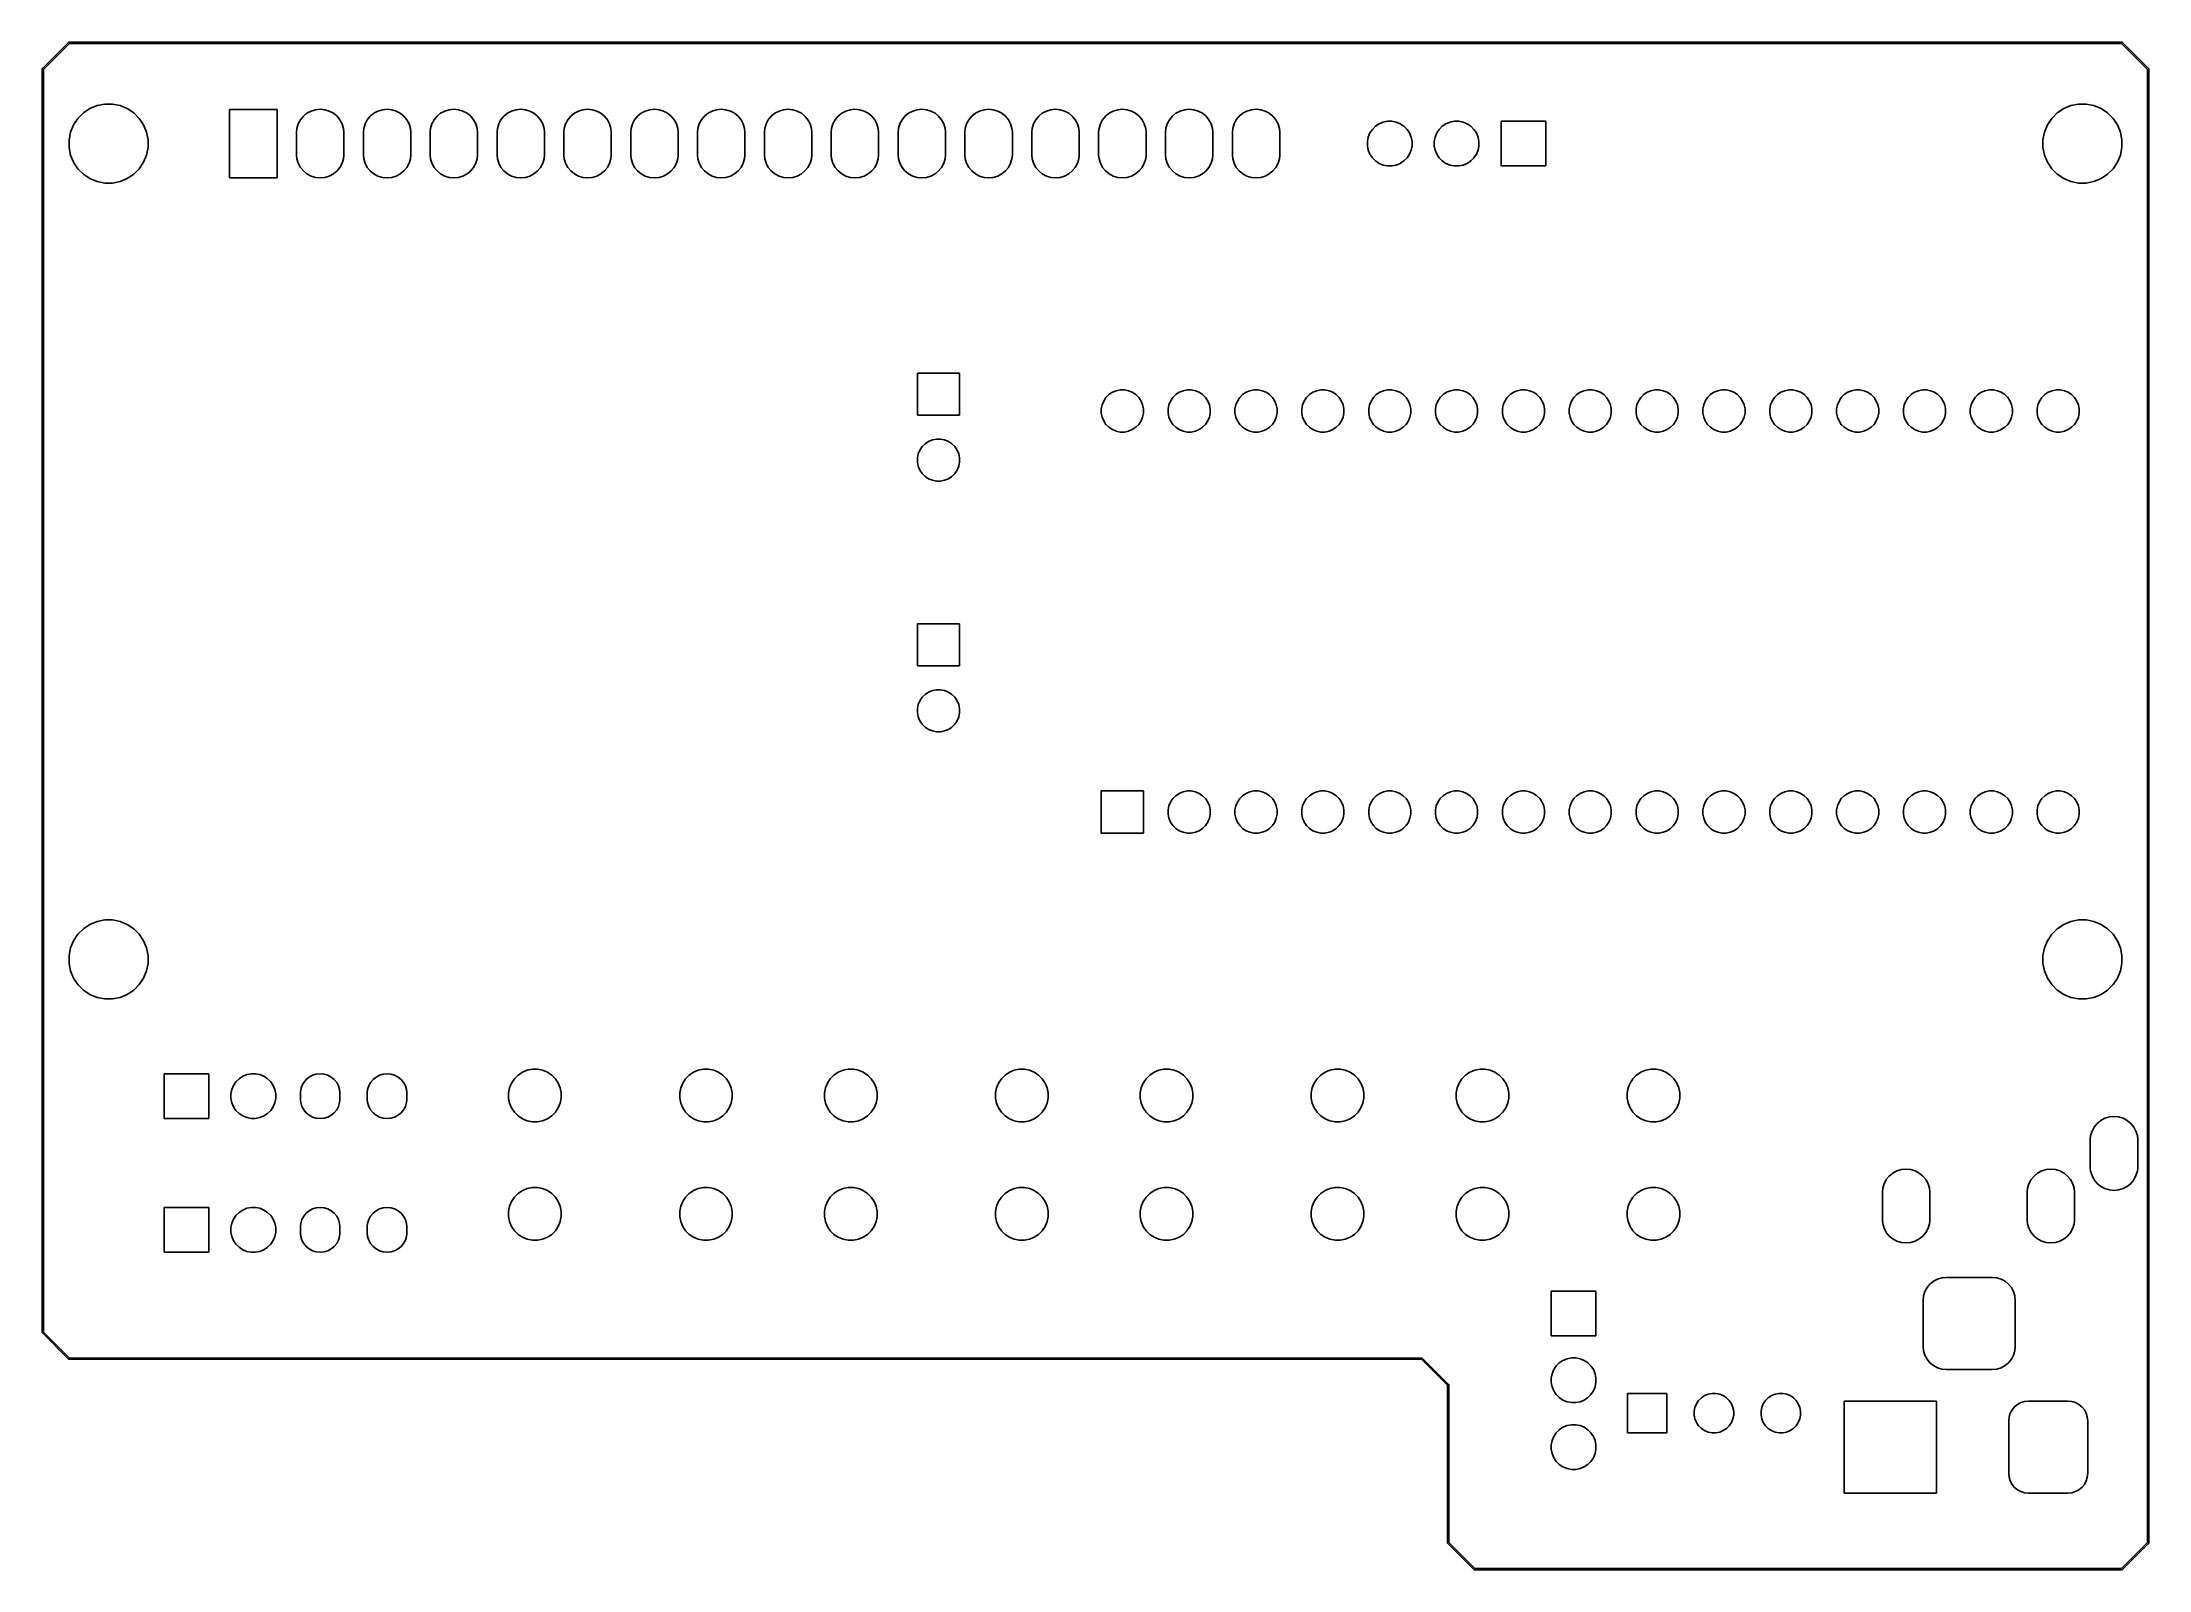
# Model space of a CAD drawing. Extents: x 3.68 to 6.84, y -3.58 to -1.3.
import ezdxf

# ---------------------------------------------------------------- set-up
doc = ezdxf.new("R2010")
doc.units = 0
doc.header["$MEASUREMENT"] = 0
doc.layers.add('BLACK', color=7, linetype='CONTINUOUS')

msp = doc.modelspace()

# ---------------------------------------------------------------- linework, layer by layer
at = {"layer": 'BLACK', "linetype": 'CONTINUOUS'}
for p, q in [((3.68438, -1.33785), (3.72368, -1.29855)), ((3.72482, -1.3002), (3.68602, -1.33899)), ((3.72368, -1.29855), (3.72371, -1.29851)), ((3.72371, -1.29851), (3.72386, -1.29839)), ((3.72386, -1.29839), (3.72403, -1.2983)), ((3.72403, -1.2983), (3.72422, -1.29824)), ((3.72422, -1.29824), (3.72441, -1.29822)), ((3.72441, -1.29822), (3.72446, -1.29823)), ((3.72446, -1.29823), (6.79523, -1.29823)), ((6.79487, -1.3002), (3.72482, -1.3002)), ((6.83366, -1.33899), (6.79487, -1.3002)), ((6.79523, -1.29823), (6.79528, -1.29822)), ((6.79528, -1.29822), (6.79532, -1.29823)), ((6.79532, -1.29823), (6.79532, -1.29823)), ((6.79532, -1.29823), (6.79547, -1.29824)), ((6.79547, -1.29824), (6.79565, -1.2983)), ((6.79565, -1.2983), (6.79583, -1.29839)), ((6.79583, -1.29839), (6.79597, -1.29851)), ((6.79597, -1.29851), (6.79601, -1.29855)), ((6.79601, -1.29855), (6.83531, -1.33785)), ((3.68405, -1.33858), (3.68407, -1.33839)), ((3.68406, -1.33863), (3.68405, -1.33858)), ((3.68406, -3.2283), (3.68406, -1.33863)), ((3.68407, -1.33839), (3.68413, -1.3382)), ((3.68407, -1.33839), (3.68407, -1.33839)), ((3.68413, -1.3382), (3.68422, -1.33803)), ((3.68422, -1.33803), (3.68434, -1.33788)), ((3.68434, -1.33788), (3.68438, -1.33785)), ((3.68602, -1.33899), (3.68602, -3.22794)), ((6.83366, -3.5429), (6.83366, -1.33899)), ((6.83531, -1.33785), (6.83535, -1.33788)), ((6.83535, -1.33788), (6.83547, -1.33803)), ((6.83547, -1.33803), (6.83556, -1.3382)), ((6.83556, -1.3382), (6.83562, -1.33839)), ((6.83562, -1.33839), (6.83563, -1.33858)), ((6.83563, -1.33858), (6.83563, -1.33863)), ((6.83563, -1.33863), (6.83563, -3.54326)), ((3.73117, -1.42203), (3.73763, -1.41235)), ((3.73763, -1.41235), (3.74585, -1.40413)), ((3.74585, -1.40413), (3.75553, -1.39767)), ((3.75553, -1.39767), (3.76627, -1.39321)), ((3.76627, -1.39321), (3.77768, -1.39094)), ((3.77768, -1.39094), (3.78932, -1.39094)), ((3.78932, -1.39094), (3.80073, -1.39321)), ((3.80073, -1.39321), (3.81147, -1.39767)), ((3.81147, -1.39767), (3.82115, -1.40413)), ((3.82115, -1.40413), (3.82937, -1.41235)), ((3.82937, -1.41235), (3.83583, -1.42203)), ((3.96457, -1.50118), (3.96457, -1.39882)), ((3.96457, -1.39882), (4.03543, -1.39882)), ((4.03543, -1.39882), (4.03543, -1.50118)), ((4.06711, -1.42063), (4.0704, -1.41447)), ((4.0704, -1.41447), (4.07482, -1.40908)), ((4.07482, -1.40908), (4.08022, -1.40465)), ((4.08022, -1.40465), (4.08637, -1.40136)), ((4.08637, -1.40136), (4.09305, -1.39933)), ((4.09305, -1.39933), (4.1, -1.39865)), ((4.1, -1.39865), (4.10695, -1.39933)), ((4.10695, -1.39933), (4.11363, -1.40136)), ((4.11363, -1.40136), (4.11978, -1.40465)), ((4.11978, -1.40465), (4.12518, -1.40908)), ((4.12518, -1.40908), (4.1296, -1.41447)), ((4.1296, -1.41447), (4.13289, -1.42063)), ((4.16711, -1.42063), (4.1704, -1.41447)), ((4.1704, -1.41447), (4.17482, -1.40908)), ((4.17482, -1.40908), (4.18022, -1.40465)), ((4.18022, -1.40465), (4.18637, -1.40136)), ((4.18637, -1.40136), (4.19305, -1.39933)), ((4.19305, -1.39933), (4.2, -1.39865)), ((4.2, -1.39865), (4.20695, -1.39933)), ((4.20695, -1.39933), (4.21363, -1.40136)), ((4.21363, -1.40136), (4.21978, -1.40465)), ((4.21978, -1.40465), (4.22518, -1.40908)), ((4.22518, -1.40908), (4.2296, -1.41447)), ((4.2296, -1.41447), (4.23289, -1.42063)), ((4.26711, -1.42063), (4.2704, -1.41447)), ((4.2704, -1.41447), (4.27482, -1.40908)), ((4.27482, -1.40908), (4.28022, -1.40465)), ((4.28022, -1.40465), (4.28637, -1.40136)), ((4.28637, -1.40136), (4.29305, -1.39933)), ((4.29305, -1.39933), (4.3, -1.39865)), ((4.3, -1.39865), (4.30695, -1.39933)), ((4.30695, -1.39933), (4.31363, -1.40136)), ((4.31363, -1.40136), (4.31978, -1.40465)), ((4.31978, -1.40465), (4.32518, -1.40908)), ((4.32518, -1.40908), (4.3296, -1.41447)), ((4.3296, -1.41447), (4.33289, -1.42063)), ((4.36711, -1.42063), (4.3704, -1.41447)), ((4.3704, -1.41447), (4.37482, -1.40908)), ((4.37482, -1.40908), (4.38022, -1.40465)), ((4.38022, -1.40465), (4.38637, -1.40136)), ((4.38637, -1.40136), (4.39305, -1.39933)), ((4.39305, -1.39933), (4.4, -1.39865)), ((4.4, -1.39865), (4.40695, -1.39933)), ((4.40695, -1.39933), (4.41363, -1.40136)), ((4.41363, -1.40136), (4.41978, -1.40465)), ((4.41978, -1.40465), (4.42518, -1.40908)), ((4.42518, -1.40908), (4.4296, -1.41447)), ((4.4296, -1.41447), (4.43289, -1.42063)), ((4.46711, -1.42063), (4.4704, -1.41447)), ((4.4704, -1.41447), (4.47482, -1.40908)), ((4.47482, -1.40908), (4.48022, -1.40465)), ((4.48022, -1.40465), (4.48637, -1.40136)), ((4.48637, -1.40136), (4.49305, -1.39933)), ((4.49305, -1.39933), (4.5, -1.39865)), ((4.5, -1.39865), (4.50695, -1.39933)), ((4.50695, -1.39933), (4.51363, -1.40136)), ((4.51363, -1.40136), (4.51978, -1.40465)), ((4.51978, -1.40465), (4.52518, -1.40908)), ((4.52518, -1.40908), (4.5296, -1.41447)), ((4.5296, -1.41447), (4.53289, -1.42063)), ((4.56711, -1.42063), (4.5704, -1.41447)), ((4.5704, -1.41447), (4.57482, -1.40908)), ((4.57482, -1.40908), (4.58022, -1.40465)), ((4.58022, -1.40465), (4.58637, -1.40136)), ((4.58637, -1.40136), (4.59305, -1.39933)), ((4.59305, -1.39933), (4.6, -1.39865)), ((4.6, -1.39865), (4.60695, -1.39933)), ((4.60695, -1.39933), (4.61363, -1.40136)), ((4.61363, -1.40136), (4.61978, -1.40465)), ((4.61978, -1.40465), (4.62518, -1.40908)), ((4.62518, -1.40908), (4.6296, -1.41447)), ((4.6296, -1.41447), (4.63289, -1.42063)), ((4.66711, -1.42063), (4.6704, -1.41447)), ((4.6704, -1.41447), (4.67482, -1.40908)), ((4.67482, -1.40908), (4.68022, -1.40465)), ((4.68022, -1.40465), (4.68637, -1.40136)), ((4.68637, -1.40136), (4.69305, -1.39933)), ((4.69305, -1.39933), (4.7, -1.39865)), ((4.7, -1.39865), (4.70695, -1.39933)), ((4.70695, -1.39933), (4.71363, -1.40136)), ((4.71363, -1.40136), (4.71978, -1.40465)), ((4.71978, -1.40465), (4.72518, -1.40908)), ((4.72518, -1.40908), (4.7296, -1.41447)), ((4.7296, -1.41447), (4.73289, -1.42063)), ((4.76711, -1.42063), (4.7704, -1.41447)), ((4.7704, -1.41447), (4.77482, -1.40908)), ((4.77482, -1.40908), (4.78022, -1.40465)), ((4.78022, -1.40465), (4.78637, -1.40136)), ((4.78637, -1.40136), (4.79305, -1.39933)), ((4.79305, -1.39933), (4.8, -1.39865)), ((4.8, -1.39865), (4.80695, -1.39933)), ((4.80695, -1.39933), (4.81363, -1.40136)), ((4.81363, -1.40136), (4.81978, -1.40465)), ((4.81978, -1.40465), (4.82518, -1.40908)), ((4.82518, -1.40908), (4.8296, -1.41447)), ((4.8296, -1.41447), (4.83289, -1.42063)), ((4.86711, -1.42063), (4.8704, -1.41447)), ((4.8704, -1.41447), (4.87482, -1.40908)), ((4.87482, -1.40908), (4.88022, -1.40465)), ((4.88022, -1.40465), (4.88637, -1.40136)), ((4.88637, -1.40136), (4.89305, -1.39933)), ((4.89305, -1.39933), (4.9, -1.39865)), ((4.9, -1.39865), (4.90695, -1.39933)), ((4.90695, -1.39933), (4.91363, -1.40136)), ((4.91363, -1.40136), (4.91978, -1.40465)), ((4.91978, -1.40465), (4.92518, -1.40908)), ((4.92518, -1.40908), (4.9296, -1.41447)), ((4.9296, -1.41447), (4.93289, -1.42063)), ((4.96711, -1.42063), (4.9704, -1.41447)), ((4.9704, -1.41447), (4.97482, -1.40908)), ((4.97482, -1.40908), (4.98022, -1.40465)), ((4.98022, -1.40465), (4.98637, -1.40136)), ((4.98637, -1.40136), (4.99305, -1.39933)), ((4.99305, -1.39933), (5, -1.39865)), ((5, -1.39865), (5.00695, -1.39933)), ((5.00695, -1.39933), (5.01363, -1.40136)), ((5.01363, -1.40136), (5.01978, -1.40465)), ((5.01978, -1.40465), (5.02518, -1.40908)), ((5.02518, -1.40908), (5.0296, -1.41447)), ((5.0296, -1.41447), (5.03289, -1.42063)), ((5.06711, -1.42063), (5.0704, -1.41447)), ((5.0704, -1.41447), (5.07482, -1.40908)), ((5.07482, -1.40908), (5.08022, -1.40465)), ((5.08022, -1.40465), (5.08637, -1.40136)), ((5.08637, -1.40136), (5.09305, -1.39933)), ((5.09305, -1.39933), (5.1, -1.39865)), ((5.1, -1.39865), (5.10695, -1.39933)), ((5.10695, -1.39933), (5.11363, -1.40136)), ((5.11363, -1.40136), (5.11978, -1.40465)), ((5.11978, -1.40465), (5.12518, -1.40908)), ((5.12518, -1.40908), (5.1296, -1.41447)), ((5.1296, -1.41447), (5.13289, -1.42063)), ((5.16711, -1.42063), (5.1704, -1.41447)), ((5.1704, -1.41447), (5.17482, -1.40908)), ((5.17482, -1.40908), (5.18022, -1.40465)), ((5.18022, -1.40465), (5.18637, -1.40136)), ((5.18637, -1.40136), (5.19305, -1.39933)), ((5.19305, -1.39933), (5.2, -1.39865)), ((5.2, -1.39865), (5.20695, -1.39933)), ((5.20695, -1.39933), (5.21363, -1.40136)), ((5.21363, -1.40136), (5.21978, -1.40465)), ((5.21978, -1.40465), (5.22518, -1.40908)), ((5.22518, -1.40908), (5.2296, -1.41447)), ((5.2296, -1.41447), (5.23289, -1.42063)), ((5.26711, -1.42063), (5.2704, -1.41447)), ((5.2704, -1.41447), (5.27482, -1.40908)), ((5.27482, -1.40908), (5.28022, -1.40465)), ((5.28022, -1.40465), (5.28637, -1.40136)), ((5.28637, -1.40136), (5.29305, -1.39933)), ((5.29305, -1.39933), (5.3, -1.39865)), ((5.3, -1.39865), (5.30695, -1.39933)), ((5.30695, -1.39933), (5.31363, -1.40136)), ((5.31363, -1.40136), (5.31978, -1.40465)), ((5.31978, -1.40465), (5.32518, -1.40908)), ((5.32518, -1.40908), (5.3296, -1.41447)), ((5.3296, -1.41447), (5.33289, -1.42063)), ((5.36711, -1.42063), (5.3704, -1.41447)), ((5.3704, -1.41447), (5.37482, -1.40908)), ((5.37482, -1.40908), (5.38022, -1.40465)), ((5.38022, -1.40465), (5.38637, -1.40136)), ((5.38637, -1.40136), (5.39305, -1.39933)), ((5.39305, -1.39933), (5.4, -1.39865)), ((5.4, -1.39865), (5.40695, -1.39933)), ((5.40695, -1.39933), (5.41363, -1.40136)), ((5.41363, -1.40136), (5.41978, -1.40465)), ((5.41978, -1.40465), (5.42518, -1.40908)), ((5.42518, -1.40908), (5.4296, -1.41447)), ((5.4296, -1.41447), (5.43289, -1.42063)), ((5.46711, -1.42063), (5.4704, -1.41447)), ((5.4704, -1.41447), (5.47482, -1.40908)), ((5.47482, -1.40908), (5.48022, -1.40465)), ((5.48022, -1.40465), (5.48637, -1.40136)), ((5.48637, -1.40136), (5.49305, -1.39933)), ((5.49305, -1.39933), (5.5, -1.39865)), ((5.5, -1.39865), (5.50695, -1.39933)), ((5.50695, -1.39933), (5.51363, -1.40136)), ((5.51363, -1.40136), (5.51978, -1.40465)), ((5.51978, -1.40465), (5.52518, -1.40908)), ((5.52518, -1.40908), (5.5296, -1.41447)), ((5.5296, -1.41447), (5.53289, -1.42063)), ((5.68415, -1.42034), (5.69024, -1.41782)), ((5.69024, -1.41782), (5.6967, -1.41654)), ((5.6967, -1.41654), (5.7033, -1.41654)), ((5.7033, -1.41654), (5.70976, -1.41782)), ((5.70976, -1.41782), (5.71585, -1.42034)), ((5.78415, -1.42034), (5.79024, -1.41782)), ((5.79024, -1.41782), (5.7967, -1.41654)), ((5.7967, -1.41654), (5.8033, -1.41654)), ((5.8033, -1.41654), (5.80976, -1.41782)), ((5.80976, -1.41782), (5.81585, -1.42034)), ((5.86654, -1.48346), (5.86654, -1.41654)), ((5.86654, -1.41654), (5.93346, -1.41654)), ((5.93346, -1.41654), (5.93346, -1.48346)), ((6.68389, -1.42203), (6.69035, -1.41235)), ((6.69035, -1.41235), (6.69858, -1.40413)), ((6.69858, -1.40413), (6.70825, -1.39767)), ((6.70825, -1.39767), (6.71899, -1.39321)), ((6.71899, -1.39321), (6.7304, -1.39094)), ((6.7304, -1.39094), (6.74204, -1.39094)), ((6.74204, -1.39094), (6.75345, -1.39321)), ((6.75345, -1.39321), (6.76419, -1.39767)), ((6.76419, -1.39767), (6.77387, -1.40413)), ((6.77387, -1.40413), (6.78209, -1.41235)), ((6.78209, -1.41235), (6.78855, -1.42203)), ((3.72444, -1.44418), (3.72671, -1.43277)), ((3.72444, -1.45582), (3.72444, -1.44418)), ((3.72671, -1.43277), (3.73117, -1.42203)), ((3.83583, -1.42203), (3.84029, -1.43277)), ((3.84029, -1.43277), (3.84256, -1.44418)), ((3.84256, -1.44418), (3.84256, -1.45582)), ((4.06457, -1.43251), (4.06508, -1.42731)), ((4.06457, -1.46749), (4.06457, -1.43251)), ((4.06508, -1.42731), (4.06711, -1.42063)), ((4.13289, -1.42063), (4.13492, -1.42731)), ((4.13492, -1.42731), (4.13543, -1.43251)), ((4.13543, -1.43251), (4.13543, -1.46749)), ((4.16457, -1.43251), (4.16508, -1.42731)), ((4.16457, -1.46749), (4.16457, -1.43251)), ((4.16508, -1.42731), (4.16711, -1.42063)), ((4.23289, -1.42063), (4.23492, -1.42731)), ((4.23492, -1.42731), (4.23543, -1.43251)), ((4.23543, -1.43251), (4.23543, -1.46749)), ((4.26457, -1.43251), (4.26508, -1.42731)), ((4.26457, -1.46749), (4.26457, -1.43251)), ((4.26508, -1.42731), (4.26711, -1.42063)), ((4.33289, -1.42063), (4.33492, -1.42731)), ((4.33492, -1.42731), (4.33543, -1.43251)), ((4.33543, -1.43251), (4.33543, -1.46749)), ((4.36457, -1.43251), (4.36508, -1.42731)), ((4.36457, -1.46749), (4.36457, -1.43251)), ((4.36508, -1.42731), (4.36711, -1.42063)), ((4.43289, -1.42063), (4.43492, -1.42731)), ((4.43492, -1.42731), (4.43543, -1.43251)), ((4.43543, -1.43251), (4.43543, -1.46749)), ((4.46457, -1.43251), (4.46508, -1.42731)), ((4.46457, -1.46749), (4.46457, -1.43251)), ((4.46508, -1.42731), (4.46711, -1.42063)), ((4.53289, -1.42063), (4.53492, -1.42731)), ((4.53492, -1.42731), (4.53543, -1.43251)), ((4.53543, -1.43251), (4.53543, -1.46749)), ((4.56457, -1.43251), (4.56508, -1.42731)), ((4.56457, -1.46749), (4.56457, -1.43251)), ((4.56508, -1.42731), (4.56711, -1.42063)), ((4.63289, -1.42063), (4.63492, -1.42731)), ((4.63492, -1.42731), (4.63543, -1.43251)), ((4.63543, -1.43251), (4.63543, -1.46749)), ((4.66457, -1.43251), (4.66508, -1.42731)), ((4.66457, -1.46749), (4.66457, -1.43251)), ((4.66508, -1.42731), (4.66711, -1.42063)), ((4.73289, -1.42063), (4.73492, -1.42731)), ((4.73492, -1.42731), (4.73543, -1.43251)), ((4.73543, -1.43251), (4.73543, -1.46749)), ((4.76457, -1.43251), (4.76508, -1.42731)), ((4.76457, -1.46749), (4.76457, -1.43251)), ((4.76508, -1.42731), (4.76711, -1.42063)), ((4.83289, -1.42063), (4.83492, -1.42731)), ((4.83492, -1.42731), (4.83543, -1.43251)), ((4.83543, -1.43251), (4.83543, -1.46749)), ((4.86457, -1.43251), (4.86508, -1.42731)), ((4.86457, -1.46749), (4.86457, -1.43251)), ((4.86508, -1.42731), (4.86711, -1.42063)), ((4.93289, -1.42063), (4.93492, -1.42731)), ((4.93492, -1.42731), (4.93543, -1.43251)), ((4.93543, -1.43251), (4.93543, -1.46749)), ((4.96457, -1.43251), (4.96508, -1.42731)), ((4.96457, -1.46749), (4.96457, -1.43251)), ((4.96508, -1.42731), (4.96711, -1.42063)), ((5.03289, -1.42063), (5.03492, -1.42731)), ((5.03492, -1.42731), (5.03543, -1.43251)), ((5.03543, -1.43251), (5.03543, -1.46749)), ((5.06457, -1.43251), (5.06508, -1.42731)), ((5.06457, -1.46749), (5.06457, -1.43251)), ((5.06508, -1.42731), (5.06711, -1.42063)), ((5.13289, -1.42063), (5.13492, -1.42731)), ((5.13492, -1.42731), (5.13543, -1.43251)), ((5.13543, -1.43251), (5.13543, -1.46749)), ((5.16457, -1.43251), (5.16508, -1.42731)), ((5.16457, -1.46749), (5.16457, -1.43251)), ((5.16508, -1.42731), (5.16711, -1.42063)), ((5.23289, -1.42063), (5.23492, -1.42731)), ((5.23492, -1.42731), (5.23543, -1.43251)), ((5.23543, -1.43251), (5.23543, -1.46749)), ((5.26457, -1.43251), (5.26508, -1.42731)), ((5.26457, -1.46749), (5.26457, -1.43251)), ((5.26508, -1.42731), (5.26711, -1.42063)), ((5.33289, -1.42063), (5.33492, -1.42731)), ((5.33492, -1.42731), (5.33543, -1.43251)), ((5.33543, -1.43251), (5.33543, -1.46749)), ((5.36457, -1.43251), (5.36508, -1.42731)), ((5.36457, -1.46749), (5.36457, -1.43251)), ((5.36508, -1.42731), (5.36711, -1.42063)), ((5.43289, -1.42063), (5.43492, -1.42731)), ((5.43492, -1.42731), (5.43543, -1.43251)), ((5.43543, -1.43251), (5.43543, -1.46749)), ((5.46457, -1.43251), (5.46508, -1.42731)), ((5.46457, -1.46749), (5.46457, -1.43251)), ((5.46508, -1.42731), (5.46711, -1.42063)), ((5.53289, -1.42063), (5.53492, -1.42731)), ((5.53492, -1.42731), (5.53543, -1.43251)), ((5.53543, -1.43251), (5.53543, -1.46749)), ((5.66654, -1.4467), (5.66782, -1.44024)), ((5.66654, -1.4533), (5.66654, -1.4467)), ((5.66782, -1.44024), (5.67034, -1.43415)), ((5.67034, -1.43415), (5.67401, -1.42867)), ((5.67401, -1.42867), (5.67867, -1.42401)), ((5.67867, -1.42401), (5.68415, -1.42034)), ((5.71585, -1.42034), (5.72133, -1.42401)), ((5.72133, -1.42401), (5.72599, -1.42867)), ((5.72599, -1.42867), (5.72966, -1.43415)), ((5.72966, -1.43415), (5.73218, -1.44024)), ((5.73218, -1.44024), (5.73346, -1.4467)), ((5.73346, -1.4467), (5.73346, -1.4533)), ((5.76654, -1.4467), (5.76782, -1.44024)), ((5.76654, -1.4533), (5.76654, -1.4467)), ((5.76782, -1.44024), (5.77034, -1.43415)), ((5.77034, -1.43415), (5.77401, -1.42867)), ((5.77401, -1.42867), (5.77867, -1.42401)), ((5.77867, -1.42401), (5.78415, -1.42034)), ((5.81585, -1.42034), (5.82133, -1.42401)), ((5.82133, -1.42401), (5.82599, -1.42867)), ((5.82599, -1.42867), (5.82966, -1.43415)), ((5.82966, -1.43415), (5.83218, -1.44024)), ((5.83218, -1.44024), (5.83346, -1.4467)), ((5.83346, -1.4467), (5.83346, -1.4533)), ((6.67717, -1.44418), (6.67943, -1.43277)), ((6.67717, -1.45582), (6.67717, -1.44418)), ((6.67943, -1.43277), (6.68389, -1.42203)), ((6.78855, -1.42203), (6.79301, -1.43277)), ((6.79301, -1.43277), (6.79528, -1.44418)), ((6.79528, -1.44418), (6.79528, -1.45582)), ((3.72671, -1.46723), (3.72444, -1.45582)), ((3.73117, -1.47797), (3.72671, -1.46723)), ((3.73763, -1.48765), (3.73117, -1.47797)), ((3.83583, -1.47797), (3.82937, -1.48765)), ((3.84029, -1.46723), (3.83583, -1.47797)), ((3.84256, -1.45582), (3.84029, -1.46723)), ((4.06508, -1.47269), (4.06457, -1.46749)), ((4.06711, -1.47937), (4.06508, -1.47269)), ((4.0704, -1.48553), (4.06711, -1.47937)), ((4.13289, -1.47937), (4.1296, -1.48553)), ((4.13492, -1.47269), (4.13289, -1.47937)), ((4.13543, -1.46749), (4.13492, -1.47269)), ((4.16508, -1.47269), (4.16457, -1.46749)), ((4.16711, -1.47937), (4.16508, -1.47269)), ((4.1704, -1.48553), (4.16711, -1.47937)), ((4.23289, -1.47937), (4.2296, -1.48553)), ((4.23492, -1.47269), (4.23289, -1.47937)), ((4.23543, -1.46749), (4.23492, -1.47269)), ((4.26508, -1.47269), (4.26457, -1.46749)), ((4.26711, -1.47937), (4.26508, -1.47269)), ((4.2704, -1.48553), (4.26711, -1.47937)), ((4.33289, -1.47937), (4.3296, -1.48553)), ((4.33492, -1.47269), (4.33289, -1.47937)), ((4.33543, -1.46749), (4.33492, -1.47269)), ((4.36508, -1.47269), (4.36457, -1.46749)), ((4.36711, -1.47937), (4.36508, -1.47269)), ((4.3704, -1.48553), (4.36711, -1.47937)), ((4.43289, -1.47937), (4.4296, -1.48553)), ((4.43492, -1.47269), (4.43289, -1.47937)), ((4.43543, -1.46749), (4.43492, -1.47269)), ((4.46508, -1.47269), (4.46457, -1.46749)), ((4.46711, -1.47937), (4.46508, -1.47269)), ((4.4704, -1.48553), (4.46711, -1.47937)), ((4.53289, -1.47937), (4.5296, -1.48553)), ((4.53492, -1.47269), (4.53289, -1.47937)), ((4.53543, -1.46749), (4.53492, -1.47269)), ((4.56508, -1.47269), (4.56457, -1.46749)), ((4.56711, -1.47937), (4.56508, -1.47269)), ((4.5704, -1.48553), (4.56711, -1.47937)), ((4.63289, -1.47937), (4.6296, -1.48553)), ((4.63492, -1.47269), (4.63289, -1.47937)), ((4.63543, -1.46749), (4.63492, -1.47269)), ((4.66508, -1.47269), (4.66457, -1.46749)), ((4.66711, -1.47937), (4.66508, -1.47269)), ((4.6704, -1.48553), (4.66711, -1.47937)), ((4.73289, -1.47937), (4.7296, -1.48553)), ((4.73492, -1.47269), (4.73289, -1.47937)), ((4.73543, -1.46749), (4.73492, -1.47269)), ((4.76508, -1.47269), (4.76457, -1.46749)), ((4.76711, -1.47937), (4.76508, -1.47269)), ((4.7704, -1.48553), (4.76711, -1.47937)), ((4.83289, -1.47937), (4.8296, -1.48553)), ((4.83492, -1.47269), (4.83289, -1.47937)), ((4.83543, -1.46749), (4.83492, -1.47269)), ((4.86508, -1.47269), (4.86457, -1.46749)), ((4.86711, -1.47937), (4.86508, -1.47269)), ((4.8704, -1.48553), (4.86711, -1.47937)), ((4.93289, -1.47937), (4.9296, -1.48553)), ((4.93492, -1.47269), (4.93289, -1.47937)), ((4.93543, -1.46749), (4.93492, -1.47269)), ((4.96508, -1.47269), (4.96457, -1.46749)), ((4.96711, -1.47937), (4.96508, -1.47269)), ((4.9704, -1.48553), (4.96711, -1.47937)), ((5.03289, -1.47937), (5.0296, -1.48553)), ((5.03492, -1.47269), (5.03289, -1.47937)), ((5.03543, -1.46749), (5.03492, -1.47269)), ((5.06508, -1.47269), (5.06457, -1.46749)), ((5.06711, -1.47937), (5.06508, -1.47269)), ((5.0704, -1.48553), (5.06711, -1.47937)), ((5.13289, -1.47937), (5.1296, -1.48553)), ((5.13492, -1.47269), (5.13289, -1.47937)), ((5.13543, -1.46749), (5.13492, -1.47269)), ((5.16508, -1.47269), (5.16457, -1.46749)), ((5.16711, -1.47937), (5.16508, -1.47269)), ((5.1704, -1.48553), (5.16711, -1.47937)), ((5.23289, -1.47937), (5.2296, -1.48553)), ((5.23492, -1.47269), (5.23289, -1.47937)), ((5.23543, -1.46749), (5.23492, -1.47269)), ((5.26508, -1.47269), (5.26457, -1.46749)), ((5.26711, -1.47937), (5.26508, -1.47269)), ((5.2704, -1.48553), (5.26711, -1.47937)), ((5.33289, -1.47937), (5.3296, -1.48553)), ((5.33492, -1.47269), (5.33289, -1.47937)), ((5.33543, -1.46749), (5.33492, -1.47269)), ((5.36508, -1.47269), (5.36457, -1.46749)), ((5.36711, -1.47937), (5.36508, -1.47269)), ((5.3704, -1.48553), (5.36711, -1.47937)), ((5.43289, -1.47937), (5.4296, -1.48553)), ((5.43492, -1.47269), (5.43289, -1.47937)), ((5.43543, -1.46749), (5.43492, -1.47269)), ((5.46508, -1.47269), (5.46457, -1.46749)), ((5.46711, -1.47937), (5.46508, -1.47269)), ((5.4704, -1.48553), (5.46711, -1.47937)), ((5.53289, -1.47937), (5.5296, -1.48553)), ((5.53492, -1.47269), (5.53289, -1.47937)), ((5.53543, -1.46749), (5.53492, -1.47269)), ((5.66782, -1.45976), (5.66654, -1.4533)), ((5.67034, -1.46585), (5.66782, -1.45976)), ((5.67401, -1.47133), (5.67034, -1.46585)), ((5.67867, -1.47599), (5.67401, -1.47133)), ((5.68415, -1.47966), (5.67867, -1.47599)), ((5.69024, -1.48218), (5.68415, -1.47966)), ((5.71585, -1.47966), (5.70976, -1.48218)), ((5.72133, -1.47599), (5.71585, -1.47966)), ((5.72599, -1.47133), (5.72133, -1.47599)), ((5.72966, -1.46585), (5.72599, -1.47133)), ((5.73218, -1.45976), (5.72966, -1.46585)), ((5.73346, -1.4533), (5.73218, -1.45976)), ((5.76782, -1.45976), (5.76654, -1.4533)), ((5.77034, -1.46585), (5.76782, -1.45976)), ((5.77401, -1.47133), (5.77034, -1.46585)), ((5.77867, -1.47599), (5.77401, -1.47133)), ((5.78415, -1.47966), (5.77867, -1.47599)), ((5.79024, -1.48218), (5.78415, -1.47966)), ((5.81585, -1.47966), (5.80976, -1.48218)), ((5.82133, -1.47599), (5.81585, -1.47966)), ((5.82599, -1.47133), (5.82133, -1.47599)), ((5.82966, -1.46585), (5.82599, -1.47133)), ((5.83218, -1.45976), (5.82966, -1.46585)), ((5.83346, -1.4533), (5.83218, -1.45976)), ((6.67943, -1.46723), (6.67717, -1.45582)), ((6.68389, -1.47797), (6.67943, -1.46723)), ((6.69035, -1.48765), (6.68389, -1.47797)), ((6.78855, -1.47797), (6.78209, -1.48765)), ((6.79301, -1.46723), (6.78855, -1.47797)), ((6.79528, -1.45582), (6.79301, -1.46723)), ((3.74585, -1.49587), (3.73763, -1.48765)), ((3.75553, -1.50233), (3.74585, -1.49587)), ((3.76627, -1.50679), (3.75553, -1.50233)), ((3.77768, -1.50906), (3.76627, -1.50679)), ((3.78932, -1.50906), (3.77768, -1.50906)), ((3.80073, -1.50679), (3.78932, -1.50906)), ((3.81147, -1.50233), (3.80073, -1.50679)), ((3.82115, -1.49587), (3.81147, -1.50233)), ((3.82937, -1.48765), (3.82115, -1.49587)), ((4.03543, -1.50118), (3.96457, -1.50118)), ((4.07482, -1.49092), (4.0704, -1.48553)), ((4.08022, -1.49535), (4.07482, -1.49092)), ((4.08637, -1.49864), (4.08022, -1.49535)), ((4.09305, -1.50067), (4.08637, -1.49864)), ((4.1, -1.50135), (4.09305, -1.50067)), ((4.10695, -1.50067), (4.1, -1.50135)), ((4.11363, -1.49864), (4.10695, -1.50067)), ((4.11978, -1.49535), (4.11363, -1.49864)), ((4.12518, -1.49092), (4.11978, -1.49535)), ((4.1296, -1.48553), (4.12518, -1.49092)), ((4.17482, -1.49092), (4.1704, -1.48553)), ((4.18022, -1.49535), (4.17482, -1.49092)), ((4.18637, -1.49864), (4.18022, -1.49535)), ((4.19305, -1.50067), (4.18637, -1.49864)), ((4.2, -1.50135), (4.19305, -1.50067)), ((4.20695, -1.50067), (4.2, -1.50135)), ((4.21363, -1.49864), (4.20695, -1.50067)), ((4.21978, -1.49535), (4.21363, -1.49864)), ((4.22518, -1.49092), (4.21978, -1.49535)), ((4.2296, -1.48553), (4.22518, -1.49092)), ((4.27482, -1.49092), (4.2704, -1.48553)), ((4.28022, -1.49535), (4.27482, -1.49092)), ((4.28637, -1.49864), (4.28022, -1.49535)), ((4.29305, -1.50067), (4.28637, -1.49864)), ((4.3, -1.50135), (4.29305, -1.50067)), ((4.30695, -1.50067), (4.3, -1.50135)), ((4.31363, -1.49864), (4.30695, -1.50067)), ((4.31978, -1.49535), (4.31363, -1.49864)), ((4.32518, -1.49092), (4.31978, -1.49535)), ((4.3296, -1.48553), (4.32518, -1.49092)), ((4.37482, -1.49092), (4.3704, -1.48553)), ((4.38022, -1.49535), (4.37482, -1.49092)), ((4.38637, -1.49864), (4.38022, -1.49535)), ((4.39305, -1.50067), (4.38637, -1.49864)), ((4.4, -1.50135), (4.39305, -1.50067)), ((4.40695, -1.50067), (4.4, -1.50135)), ((4.41363, -1.49864), (4.40695, -1.50067)), ((4.41978, -1.49535), (4.41363, -1.49864)), ((4.42518, -1.49092), (4.41978, -1.49535)), ((4.4296, -1.48553), (4.42518, -1.49092)), ((4.47482, -1.49092), (4.4704, -1.48553)), ((4.48022, -1.49535), (4.47482, -1.49092)), ((4.48637, -1.49864), (4.48022, -1.49535)), ((4.49305, -1.50067), (4.48637, -1.49864)), ((4.5, -1.50135), (4.49305, -1.50067)), ((4.50695, -1.50067), (4.5, -1.50135)), ((4.51363, -1.49864), (4.50695, -1.50067)), ((4.51978, -1.49535), (4.51363, -1.49864)), ((4.52518, -1.49092), (4.51978, -1.49535)), ((4.5296, -1.48553), (4.52518, -1.49092)), ((4.57482, -1.49092), (4.5704, -1.48553)), ((4.58022, -1.49535), (4.57482, -1.49092)), ((4.58637, -1.49864), (4.58022, -1.49535)), ((4.59305, -1.50067), (4.58637, -1.49864)), ((4.6, -1.50135), (4.59305, -1.50067)), ((4.60695, -1.50067), (4.6, -1.50135)), ((4.61363, -1.49864), (4.60695, -1.50067)), ((4.61978, -1.49535), (4.61363, -1.49864)), ((4.62518, -1.49092), (4.61978, -1.49535)), ((4.6296, -1.48553), (4.62518, -1.49092)), ((4.67482, -1.49092), (4.6704, -1.48553)), ((4.68022, -1.49535), (4.67482, -1.49092)), ((4.68637, -1.49864), (4.68022, -1.49535)), ((4.69305, -1.50067), (4.68637, -1.49864)), ((4.7, -1.50135), (4.69305, -1.50067)), ((4.70695, -1.50067), (4.7, -1.50135)), ((4.71363, -1.49864), (4.70695, -1.50067)), ((4.71978, -1.49535), (4.71363, -1.49864)), ((4.72518, -1.49092), (4.71978, -1.49535)), ((4.7296, -1.48553), (4.72518, -1.49092)), ((4.77482, -1.49092), (4.7704, -1.48553)), ((4.78022, -1.49535), (4.77482, -1.49092)), ((4.78637, -1.49864), (4.78022, -1.49535)), ((4.79305, -1.50067), (4.78637, -1.49864)), ((4.8, -1.50135), (4.79305, -1.50067)), ((4.80695, -1.50067), (4.8, -1.50135)), ((4.81363, -1.49864), (4.80695, -1.50067)), ((4.81978, -1.49535), (4.81363, -1.49864)), ((4.82518, -1.49092), (4.81978, -1.49535)), ((4.8296, -1.48553), (4.82518, -1.49092)), ((4.87482, -1.49092), (4.8704, -1.48553)), ((4.88022, -1.49535), (4.87482, -1.49092)), ((4.88637, -1.49864), (4.88022, -1.49535)), ((4.89305, -1.50067), (4.88637, -1.49864)), ((4.9, -1.50135), (4.89305, -1.50067)), ((4.90695, -1.50067), (4.9, -1.50135)), ((4.91363, -1.49864), (4.90695, -1.50067)), ((4.91978, -1.49535), (4.91363, -1.49864)), ((4.92518, -1.49092), (4.91978, -1.49535)), ((4.9296, -1.48553), (4.92518, -1.49092)), ((4.97482, -1.49092), (4.9704, -1.48553)), ((4.98022, -1.49535), (4.97482, -1.49092)), ((4.98637, -1.49864), (4.98022, -1.49535)), ((4.99305, -1.50067), (4.98637, -1.49864)), ((5, -1.50135), (4.99305, -1.50067)), ((5.00695, -1.50067), (5, -1.50135)), ((5.01363, -1.49864), (5.00695, -1.50067)), ((5.01978, -1.49535), (5.01363, -1.49864)), ((5.02518, -1.49092), (5.01978, -1.49535)), ((5.0296, -1.48553), (5.02518, -1.49092)), ((5.07482, -1.49092), (5.0704, -1.48553)), ((5.08022, -1.49535), (5.07482, -1.49092)), ((5.08637, -1.49864), (5.08022, -1.49535)), ((5.09305, -1.50067), (5.08637, -1.49864)), ((5.1, -1.50135), (5.09305, -1.50067)), ((5.10695, -1.50067), (5.1, -1.50135)), ((5.11363, -1.49864), (5.10695, -1.50067)), ((5.11978, -1.49535), (5.11363, -1.49864)), ((5.12518, -1.49092), (5.11978, -1.49535)), ((5.1296, -1.48553), (5.12518, -1.49092)), ((5.17482, -1.49092), (5.1704, -1.48553)), ((5.18022, -1.49535), (5.17482, -1.49092)), ((5.18637, -1.49864), (5.18022, -1.49535)), ((5.19305, -1.50067), (5.18637, -1.49864)), ((5.2, -1.50135), (5.19305, -1.50067)), ((5.20695, -1.50067), (5.2, -1.50135)), ((5.21363, -1.49864), (5.20695, -1.50067)), ((5.21978, -1.49535), (5.21363, -1.49864)), ((5.22518, -1.49092), (5.21978, -1.49535)), ((5.2296, -1.48553), (5.22518, -1.49092)), ((5.27482, -1.49092), (5.2704, -1.48553)), ((5.28022, -1.49535), (5.27482, -1.49092)), ((5.28637, -1.49864), (5.28022, -1.49535)), ((5.29305, -1.50067), (5.28637, -1.49864)), ((5.3, -1.50135), (5.29305, -1.50067)), ((5.30695, -1.50067), (5.3, -1.50135)), ((5.31363, -1.49864), (5.30695, -1.50067)), ((5.31978, -1.49535), (5.31363, -1.49864)), ((5.32518, -1.49092), (5.31978, -1.49535)), ((5.3296, -1.48553), (5.32518, -1.49092)), ((5.37482, -1.49092), (5.3704, -1.48553)), ((5.38022, -1.49535), (5.37482, -1.49092)), ((5.38637, -1.49864), (5.38022, -1.49535)), ((5.39305, -1.50067), (5.38637, -1.49864)), ((5.4, -1.50135), (5.39305, -1.50067)), ((5.40695, -1.50067), (5.4, -1.50135)), ((5.41363, -1.49864), (5.40695, -1.50067)), ((5.41978, -1.49535), (5.41363, -1.49864)), ((5.42518, -1.49092), (5.41978, -1.49535)), ((5.4296, -1.48553), (5.42518, -1.49092)), ((5.47482, -1.49092), (5.4704, -1.48553)), ((5.48022, -1.49535), (5.47482, -1.49092)), ((5.48637, -1.49864), (5.48022, -1.49535)), ((5.49305, -1.50067), (5.48637, -1.49864)), ((5.5, -1.50135), (5.49305, -1.50067)), ((5.50695, -1.50067), (5.5, -1.50135)), ((5.51363, -1.49864), (5.50695, -1.50067)), ((5.51978, -1.49535), (5.51363, -1.49864)), ((5.52518, -1.49092), (5.51978, -1.49535)), ((5.5296, -1.48553), (5.52518, -1.49092)), ((5.6967, -1.48346), (5.69024, -1.48218)), ((5.7033, -1.48346), (5.6967, -1.48346)), ((5.70976, -1.48218), (5.7033, -1.48346)), ((5.7967, -1.48346), (5.79024, -1.48218)), ((5.8033, -1.48346), (5.7967, -1.48346)), ((5.80976, -1.48218), (5.8033, -1.48346)), ((5.93346, -1.48346), (5.86654, -1.48346)), ((6.69858, -1.49587), (6.69035, -1.48765)), ((6.70825, -1.50233), (6.69858, -1.49587)), ((6.71899, -1.50679), (6.70825, -1.50233)), ((6.7304, -1.50906), (6.71899, -1.50679)), ((6.74204, -1.50906), (6.7304, -1.50906)), ((6.75345, -1.50679), (6.74204, -1.50906)), ((6.76419, -1.50233), (6.75345, -1.50679)), ((6.77387, -1.49587), (6.76419, -1.50233)), ((6.78209, -1.48765), (6.77387, -1.49587)), ((4.9935, -1.8565), (4.9935, -1.7935)), ((4.9935, -1.7935), (5.0565, -1.7935)), ((5.0565, -1.7935), (5.0565, -1.8565)), ((5.27554, -1.82992), (5.27992, -1.82554)), ((5.27992, -1.82554), (5.28508, -1.82209)), ((5.28508, -1.82209), (5.29081, -1.81971)), ((5.29081, -1.81971), (5.2969, -1.8185)), ((5.2969, -1.8185), (5.3031, -1.8185)), ((5.3031, -1.8185), (5.30919, -1.81971)), ((5.30919, -1.81971), (5.31492, -1.82209)), ((5.31492, -1.82209), (5.32008, -1.82554)), ((5.32008, -1.82554), (5.32446, -1.82992)), ((5.37554, -1.82992), (5.37992, -1.82554)), ((5.37992, -1.82554), (5.38508, -1.82209)), ((5.38508, -1.82209), (5.39081, -1.81971)), ((5.39081, -1.81971), (5.3969, -1.8185)), ((5.3969, -1.8185), (5.4031, -1.8185)), ((5.4031, -1.8185), (5.40919, -1.81971)), ((5.40919, -1.81971), (5.41492, -1.82209)), ((5.41492, -1.82209), (5.42008, -1.82554)), ((5.42008, -1.82554), (5.42446, -1.82992)), ((5.47554, -1.82992), (5.47992, -1.82554)), ((5.47992, -1.82554), (5.48508, -1.82209)), ((5.48508, -1.82209), (5.49081, -1.81971)), ((5.49081, -1.81971), (5.4969, -1.8185)), ((5.4969, -1.8185), (5.5031, -1.8185)), ((5.5031, -1.8185), (5.50919, -1.81971)), ((5.50919, -1.81971), (5.51492, -1.82209)), ((5.51492, -1.82209), (5.52008, -1.82554)), ((5.52008, -1.82554), (5.52446, -1.82992)), ((5.57554, -1.82992), (5.57992, -1.82554)), ((5.57992, -1.82554), (5.58508, -1.82209)), ((5.58508, -1.82209), (5.59081, -1.81971)), ((5.59081, -1.81971), (5.5969, -1.8185)), ((5.5969, -1.8185), (5.6031, -1.8185)), ((5.6031, -1.8185), (5.60919, -1.81971)), ((5.60919, -1.81971), (5.61492, -1.82209)), ((5.61492, -1.82209), (5.62008, -1.82554)), ((5.62008, -1.82554), (5.62446, -1.82992)), ((5.67554, -1.82992), (5.67992, -1.82554)), ((5.67992, -1.82554), (5.68508, -1.82209)), ((5.68508, -1.82209), (5.69081, -1.81971)), ((5.69081, -1.81971), (5.6969, -1.8185)), ((5.6969, -1.8185), (5.7031, -1.8185)), ((5.7031, -1.8185), (5.70919, -1.81971)), ((5.70919, -1.81971), (5.71492, -1.82209)), ((5.71492, -1.82209), (5.72008, -1.82554)), ((5.72008, -1.82554), (5.72446, -1.82992)), ((5.77554, -1.82992), (5.77992, -1.82554)), ((5.77992, -1.82554), (5.78508, -1.82209)), ((5.78508, -1.82209), (5.79081, -1.81971)), ((5.79081, -1.81971), (5.7969, -1.8185)), ((5.7969, -1.8185), (5.8031, -1.8185)), ((5.8031, -1.8185), (5.80919, -1.81971)), ((5.80919, -1.81971), (5.81492, -1.82209)), ((5.81492, -1.82209), (5.82008, -1.82554)), ((5.82008, -1.82554), (5.82446, -1.82992)), ((5.87554, -1.82992), (5.87992, -1.82554)), ((5.87992, -1.82554), (5.88508, -1.82209)), ((5.88508, -1.82209), (5.89081, -1.81971)), ((5.89081, -1.81971), (5.8969, -1.8185)), ((5.8969, -1.8185), (5.9031, -1.8185)), ((5.9031, -1.8185), (5.90919, -1.81971)), ((5.90919, -1.81971), (5.91492, -1.82209)), ((5.91492, -1.82209), (5.92008, -1.82554)), ((5.92008, -1.82554), (5.92446, -1.82992)), ((5.97554, -1.82992), (5.97992, -1.82554)), ((5.97992, -1.82554), (5.98508, -1.82209)), ((5.98508, -1.82209), (5.99081, -1.81971)), ((5.99081, -1.81971), (5.9969, -1.8185)), ((5.9969, -1.8185), (6.0031, -1.8185)), ((6.0031, -1.8185), (6.00919, -1.81971)), ((6.00919, -1.81971), (6.01492, -1.82209)), ((6.01492, -1.82209), (6.02008, -1.82554)), ((6.02008, -1.82554), (6.02446, -1.82992)), ((6.07554, -1.82992), (6.07992, -1.82554)), ((6.07992, -1.82554), (6.08508, -1.82209)), ((6.08508, -1.82209), (6.09081, -1.81971)), ((6.09081, -1.81971), (6.0969, -1.8185)), ((6.0969, -1.8185), (6.1031, -1.8185)), ((6.1031, -1.8185), (6.10919, -1.81971)), ((6.10919, -1.81971), (6.11492, -1.82209)), ((6.11492, -1.82209), (6.12008, -1.82554)), ((6.12008, -1.82554), (6.12446, -1.82992)), ((6.17554, -1.82992), (6.17992, -1.82554)), ((6.17992, -1.82554), (6.18508, -1.82209)), ((6.18508, -1.82209), (6.19081, -1.81971)), ((6.19081, -1.81971), (6.1969, -1.8185)), ((6.1969, -1.8185), (6.2031, -1.8185)), ((6.2031, -1.8185), (6.20919, -1.81971)), ((6.20919, -1.81971), (6.21492, -1.82209)), ((6.21492, -1.82209), (6.22008, -1.82554)), ((6.22008, -1.82554), (6.22446, -1.82992)), ((6.27554, -1.82992), (6.27992, -1.82554)), ((6.27992, -1.82554), (6.28508, -1.82209)), ((6.28508, -1.82209), (6.29081, -1.81971)), ((6.29081, -1.81971), (6.2969, -1.8185)), ((6.2969, -1.8185), (6.3031, -1.8185)), ((6.3031, -1.8185), (6.30919, -1.81971)), ((6.30919, -1.81971), (6.31492, -1.82209)), ((6.31492, -1.82209), (6.32008, -1.82554)), ((6.32008, -1.82554), (6.32446, -1.82992)), ((6.37554, -1.82992), (6.37992, -1.82554)), ((6.37992, -1.82554), (6.38508, -1.82209)), ((6.38508, -1.82209), (6.39081, -1.81971)), ((6.39081, -1.81971), (6.3969, -1.8185)), ((6.3969, -1.8185), (6.4031, -1.8185)), ((6.4031, -1.8185), (6.40919, -1.81971)), ((6.40919, -1.81971), (6.41492, -1.82209)), ((6.41492, -1.82209), (6.42008, -1.82554)), ((6.42008, -1.82554), (6.42446, -1.82992)), ((6.47554, -1.82992), (6.47992, -1.82554)), ((6.47992, -1.82554), (6.48508, -1.82209)), ((6.48508, -1.82209), (6.49081, -1.81971)), ((6.49081, -1.81971), (6.4969, -1.8185)), ((6.4969, -1.8185), (6.5031, -1.8185)), ((6.5031, -1.8185), (6.50919, -1.81971)), ((6.50919, -1.81971), (6.51492, -1.82209)), ((6.51492, -1.82209), (6.52008, -1.82554)), ((6.52008, -1.82554), (6.52446, -1.82992)), ((6.57554, -1.82992), (6.57992, -1.82554)), ((6.57992, -1.82554), (6.58508, -1.82209)), ((6.58508, -1.82209), (6.59081, -1.81971)), ((6.59081, -1.81971), (6.5969, -1.8185)), ((6.5969, -1.8185), (6.6031, -1.8185)), ((6.6031, -1.8185), (6.60919, -1.81971)), ((6.60919, -1.81971), (6.61492, -1.82209)), ((6.61492, -1.82209), (6.62008, -1.82554)), ((6.62008, -1.82554), (6.62446, -1.82992)), ((6.67554, -1.82992), (6.67992, -1.82554)), ((6.67992, -1.82554), (6.68508, -1.82209)), ((6.68508, -1.82209), (6.69081, -1.81971)), ((6.69081, -1.81971), (6.6969, -1.8185)), ((6.6969, -1.8185), (6.7031, -1.8185)), ((6.7031, -1.8185), (6.70919, -1.81971)), ((6.70919, -1.81971), (6.71492, -1.82209)), ((6.71492, -1.82209), (6.72008, -1.82554)), ((6.72008, -1.82554), (6.72446, -1.82992)), ((5.0565, -1.8565), (4.9935, -1.8565)), ((5.2685, -1.8469), (5.26971, -1.84081)), ((5.2685, -1.8531), (5.2685, -1.8469)), ((5.26971, -1.85919), (5.2685, -1.8531)), ((5.26971, -1.84081), (5.27209, -1.83508)), ((5.27209, -1.86492), (5.26971, -1.85919)), ((5.27209, -1.83508), (5.27554, -1.82992)), ((5.32446, -1.82992), (5.32791, -1.83508)), ((5.32791, -1.83508), (5.33029, -1.84081)), ((5.33029, -1.85919), (5.32791, -1.86492)), ((5.33029, -1.84081), (5.3315, -1.8469)), ((5.3315, -1.8531), (5.33029, -1.85919)), ((5.3315, -1.8469), (5.3315, -1.8531)), ((5.3685, -1.8469), (5.36971, -1.84081)), ((5.3685, -1.8531), (5.3685, -1.8469)), ((5.36971, -1.85919), (5.3685, -1.8531)), ((5.36971, -1.84081), (5.37209, -1.83508)), ((5.37209, -1.86492), (5.36971, -1.85919)), ((5.37209, -1.83508), (5.37554, -1.82992)), ((5.42446, -1.82992), (5.42791, -1.83508)), ((5.42791, -1.83508), (5.43029, -1.84081)), ((5.43029, -1.85919), (5.42791, -1.86492)), ((5.43029, -1.84081), (5.4315, -1.8469)), ((5.4315, -1.8531), (5.43029, -1.85919)), ((5.4315, -1.8469), (5.4315, -1.8531)), ((5.4685, -1.8469), (5.46971, -1.84081)), ((5.4685, -1.8531), (5.4685, -1.8469)), ((5.46971, -1.85919), (5.4685, -1.8531)), ((5.46971, -1.84081), (5.47209, -1.83508)), ((5.47209, -1.86492), (5.46971, -1.85919)), ((5.47209, -1.83508), (5.47554, -1.82992)), ((5.52446, -1.82992), (5.52791, -1.83508)), ((5.52791, -1.83508), (5.53029, -1.84081)), ((5.53029, -1.85919), (5.52791, -1.86492)), ((5.53029, -1.84081), (5.5315, -1.8469)), ((5.5315, -1.8531), (5.53029, -1.85919)), ((5.5315, -1.8469), (5.5315, -1.8531)), ((5.5685, -1.8469), (5.56971, -1.84081)), ((5.5685, -1.8531), (5.5685, -1.8469)), ((5.56971, -1.85919), (5.5685, -1.8531)), ((5.56971, -1.84081), (5.57209, -1.83508)), ((5.57209, -1.86492), (5.56971, -1.85919)), ((5.57209, -1.83508), (5.57554, -1.82992)), ((5.62446, -1.82992), (5.62791, -1.83508)), ((5.62791, -1.83508), (5.63029, -1.84081)), ((5.63029, -1.85919), (5.62791, -1.86492)), ((5.63029, -1.84081), (5.6315, -1.8469)), ((5.6315, -1.8531), (5.63029, -1.85919)), ((5.6315, -1.8469), (5.6315, -1.8531)), ((5.6685, -1.8469), (5.66971, -1.84081)), ((5.6685, -1.8531), (5.6685, -1.8469)), ((5.66971, -1.85919), (5.6685, -1.8531)), ((5.66971, -1.84081), (5.67209, -1.83508)), ((5.67209, -1.86492), (5.66971, -1.85919)), ((5.67209, -1.83508), (5.67554, -1.82992)), ((5.72446, -1.82992), (5.72791, -1.83508)), ((5.72791, -1.83508), (5.73029, -1.84081)), ((5.73029, -1.85919), (5.72791, -1.86492)), ((5.73029, -1.84081), (5.7315, -1.8469)), ((5.7315, -1.8531), (5.73029, -1.85919)), ((5.7315, -1.8469), (5.7315, -1.8531)), ((5.7685, -1.8469), (5.76971, -1.84081)), ((5.7685, -1.8531), (5.7685, -1.8469)), ((5.76971, -1.85919), (5.7685, -1.8531)), ((5.76971, -1.84081), (5.77209, -1.83508)), ((5.77209, -1.86492), (5.76971, -1.85919)), ((5.77209, -1.83508), (5.77554, -1.82992)), ((5.82446, -1.82992), (5.82791, -1.83508)), ((5.82791, -1.83508), (5.83029, -1.84081)), ((5.83029, -1.85919), (5.82791, -1.86492)), ((5.83029, -1.84081), (5.8315, -1.8469)), ((5.8315, -1.8531), (5.83029, -1.85919)), ((5.8315, -1.8469), (5.8315, -1.8531)), ((5.8685, -1.8469), (5.86971, -1.84081)), ((5.8685, -1.8531), (5.8685, -1.8469)), ((5.86971, -1.85919), (5.8685, -1.8531)), ((5.86971, -1.84081), (5.87209, -1.83508)), ((5.87209, -1.86492), (5.86971, -1.85919)), ((5.87209, -1.83508), (5.87554, -1.82992)), ((5.92446, -1.82992), (5.92791, -1.83508)), ((5.92791, -1.83508), (5.93029, -1.84081)), ((5.93029, -1.85919), (5.92791, -1.86492)), ((5.93029, -1.84081), (5.9315, -1.8469)), ((5.9315, -1.8531), (5.93029, -1.85919)), ((5.9315, -1.8469), (5.9315, -1.8531)), ((5.9685, -1.8469), (5.96971, -1.84081)), ((5.9685, -1.8531), (5.9685, -1.8469)), ((5.96971, -1.85919), (5.9685, -1.8531)), ((5.96971, -1.84081), (5.97209, -1.83508)), ((5.97209, -1.86492), (5.96971, -1.85919)), ((5.97209, -1.83508), (5.97554, -1.82992)), ((6.02446, -1.82992), (6.02791, -1.83508)), ((6.02791, -1.83508), (6.03029, -1.84081)), ((6.03029, -1.85919), (6.02791, -1.86492)), ((6.03029, -1.84081), (6.0315, -1.8469)), ((6.0315, -1.8531), (6.03029, -1.85919)), ((6.0315, -1.8469), (6.0315, -1.8531)), ((6.0685, -1.8469), (6.06971, -1.84081)), ((6.0685, -1.8531), (6.0685, -1.8469)), ((6.06971, -1.85919), (6.0685, -1.8531)), ((6.06971, -1.84081), (6.07209, -1.83508)), ((6.07209, -1.86492), (6.06971, -1.85919)), ((6.07209, -1.83508), (6.07554, -1.82992)), ((6.12446, -1.82992), (6.12791, -1.83508)), ((6.12791, -1.83508), (6.13029, -1.84081)), ((6.13029, -1.85919), (6.12791, -1.86492)), ((6.13029, -1.84081), (6.1315, -1.8469)), ((6.1315, -1.8531), (6.13029, -1.85919)), ((6.1315, -1.8469), (6.1315, -1.8531)), ((6.1685, -1.8469), (6.16971, -1.84081)), ((6.1685, -1.8531), (6.1685, -1.8469)), ((6.16971, -1.85919), (6.1685, -1.8531)), ((6.16971, -1.84081), (6.17209, -1.83508)), ((6.17209, -1.86492), (6.16971, -1.85919)), ((6.17209, -1.83508), (6.17554, -1.82992)), ((6.22446, -1.82992), (6.22791, -1.83508)), ((6.22791, -1.83508), (6.23029, -1.84081)), ((6.23029, -1.85919), (6.22791, -1.86492)), ((6.23029, -1.84081), (6.2315, -1.8469)), ((6.2315, -1.8531), (6.23029, -1.85919)), ((6.2315, -1.8469), (6.2315, -1.8531)), ((6.2685, -1.8469), (6.26971, -1.84081)), ((6.2685, -1.8531), (6.2685, -1.8469)), ((6.26971, -1.85919), (6.2685, -1.8531)), ((6.26971, -1.84081), (6.27209, -1.83508)), ((6.27209, -1.86492), (6.26971, -1.85919)), ((6.27209, -1.83508), (6.27554, -1.82992)), ((6.32446, -1.82992), (6.32791, -1.83508)), ((6.32791, -1.83508), (6.33029, -1.84081)), ((6.33029, -1.85919), (6.32791, -1.86492)), ((6.33029, -1.84081), (6.3315, -1.8469)), ((6.3315, -1.8531), (6.33029, -1.85919)), ((6.3315, -1.8469), (6.3315, -1.8531)), ((6.3685, -1.8469), (6.36971, -1.84081)), ((6.3685, -1.8531), (6.3685, -1.8469)), ((6.36971, -1.85919), (6.3685, -1.8531)), ((6.36971, -1.84081), (6.37209, -1.83508)), ((6.37209, -1.86492), (6.36971, -1.85919)), ((6.37209, -1.83508), (6.37554, -1.82992)), ((6.42446, -1.82992), (6.42791, -1.83508)), ((6.42791, -1.83508), (6.43029, -1.84081)), ((6.43029, -1.85919), (6.42791, -1.86492)), ((6.43029, -1.84081), (6.4315, -1.8469)), ((6.4315, -1.8531), (6.43029, -1.85919)), ((6.4315, -1.8469), (6.4315, -1.8531)), ((6.4685, -1.8469), (6.46971, -1.84081)), ((6.4685, -1.8531), (6.4685, -1.8469)), ((6.46971, -1.85919), (6.4685, -1.8531)), ((6.46971, -1.84081), (6.47209, -1.83508)), ((6.47209, -1.86492), (6.46971, -1.85919)), ((6.47209, -1.83508), (6.47554, -1.82992)), ((6.52446, -1.82992), (6.52791, -1.83508)), ((6.52791, -1.83508), (6.53029, -1.84081)), ((6.53029, -1.85919), (6.52791, -1.86492)), ((6.53029, -1.84081), (6.5315, -1.8469)), ((6.5315, -1.8531), (6.53029, -1.85919)), ((6.5315, -1.8469), (6.5315, -1.8531)), ((6.5685, -1.8469), (6.56971, -1.84081)), ((6.5685, -1.8531), (6.5685, -1.8469)), ((6.56971, -1.85919), (6.5685, -1.8531)), ((6.56971, -1.84081), (6.57209, -1.83508)), ((6.57209, -1.86492), (6.56971, -1.85919)), ((6.57209, -1.83508), (6.57554, -1.82992)), ((6.62446, -1.82992), (6.62791, -1.83508)), ((6.62791, -1.83508), (6.63029, -1.84081)), ((6.63029, -1.85919), (6.62791, -1.86492)), ((6.63029, -1.84081), (6.6315, -1.8469)), ((6.6315, -1.8531), (6.63029, -1.85919)), ((6.6315, -1.8469), (6.6315, -1.8531)), ((6.6685, -1.8469), (6.66971, -1.84081)), ((6.6685, -1.8531), (6.6685, -1.8469)), ((6.66971, -1.85919), (6.6685, -1.8531)), ((6.66971, -1.84081), (6.67209, -1.83508)), ((6.67209, -1.86492), (6.66971, -1.85919)), ((6.67209, -1.83508), (6.67554, -1.82992)), ((6.72446, -1.82992), (6.72791, -1.83508)), ((6.72791, -1.83508), (6.73029, -1.84081)), ((6.73029, -1.85919), (6.72791, -1.86492)), ((6.73029, -1.84081), (6.7315, -1.8469)), ((6.7315, -1.8531), (6.73029, -1.85919)), ((6.7315, -1.8469), (6.7315, -1.8531)), ((5.27554, -1.87008), (5.27209, -1.86492)), ((5.27992, -1.87446), (5.27554, -1.87008)), ((5.28508, -1.87791), (5.27992, -1.87446)), ((5.29081, -1.88029), (5.28508, -1.87791)), ((5.2969, -1.8815), (5.29081, -1.88029)), ((5.3031, -1.8815), (5.2969, -1.8815)), ((5.30919, -1.88029), (5.3031, -1.8815)), ((5.31492, -1.87791), (5.30919, -1.88029)), ((5.32008, -1.87446), (5.31492, -1.87791)), ((5.32446, -1.87008), (5.32008, -1.87446)), ((5.32791, -1.86492), (5.32446, -1.87008)), ((5.37554, -1.87008), (5.37209, -1.86492)), ((5.37992, -1.87446), (5.37554, -1.87008)), ((5.38508, -1.87791), (5.37992, -1.87446)), ((5.39081, -1.88029), (5.38508, -1.87791)), ((5.3969, -1.8815), (5.39081, -1.88029)), ((5.4031, -1.8815), (5.3969, -1.8815)), ((5.40919, -1.88029), (5.4031, -1.8815)), ((5.41492, -1.87791), (5.40919, -1.88029)), ((5.42008, -1.87446), (5.41492, -1.87791)), ((5.42446, -1.87008), (5.42008, -1.87446)), ((5.42791, -1.86492), (5.42446, -1.87008)), ((5.47554, -1.87008), (5.47209, -1.86492)), ((5.47992, -1.87446), (5.47554, -1.87008)), ((5.48508, -1.87791), (5.47992, -1.87446)), ((5.49081, -1.88029), (5.48508, -1.87791)), ((5.4969, -1.8815), (5.49081, -1.88029)), ((5.5031, -1.8815), (5.4969, -1.8815)), ((5.50919, -1.88029), (5.5031, -1.8815)), ((5.51492, -1.87791), (5.50919, -1.88029)), ((5.52008, -1.87446), (5.51492, -1.87791)), ((5.52446, -1.87008), (5.52008, -1.87446)), ((5.52791, -1.86492), (5.52446, -1.87008)), ((5.57554, -1.87008), (5.57209, -1.86492)), ((5.57992, -1.87446), (5.57554, -1.87008)), ((5.58508, -1.87791), (5.57992, -1.87446)), ((5.59081, -1.88029), (5.58508, -1.87791)), ((5.5969, -1.8815), (5.59081, -1.88029)), ((5.6031, -1.8815), (5.5969, -1.8815)), ((5.60919, -1.88029), (5.6031, -1.8815)), ((5.61492, -1.87791), (5.60919, -1.88029)), ((5.62008, -1.87446), (5.61492, -1.87791)), ((5.62446, -1.87008), (5.62008, -1.87446)), ((5.62791, -1.86492), (5.62446, -1.87008)), ((5.67554, -1.87008), (5.67209, -1.86492)), ((5.67992, -1.87446), (5.67554, -1.87008)), ((5.68508, -1.87791), (5.67992, -1.87446)), ((5.69081, -1.88029), (5.68508, -1.87791)), ((5.6969, -1.8815), (5.69081, -1.88029)), ((5.7031, -1.8815), (5.6969, -1.8815)), ((5.70919, -1.88029), (5.7031, -1.8815)), ((5.71492, -1.87791), (5.70919, -1.88029)), ((5.72008, -1.87446), (5.71492, -1.87791)), ((5.72446, -1.87008), (5.72008, -1.87446)), ((5.72791, -1.86492), (5.72446, -1.87008)), ((5.77554, -1.87008), (5.77209, -1.86492)), ((5.77992, -1.87446), (5.77554, -1.87008)), ((5.78508, -1.87791), (5.77992, -1.87446)), ((5.79081, -1.88029), (5.78508, -1.87791)), ((5.7969, -1.8815), (5.79081, -1.88029)), ((5.8031, -1.8815), (5.7969, -1.8815)), ((5.80919, -1.88029), (5.8031, -1.8815)), ((5.81492, -1.87791), (5.80919, -1.88029)), ((5.82008, -1.87446), (5.81492, -1.87791)), ((5.82446, -1.87008), (5.82008, -1.87446)), ((5.82791, -1.86492), (5.82446, -1.87008)), ((5.87554, -1.87008), (5.87209, -1.86492)), ((5.87992, -1.87446), (5.87554, -1.87008)), ((5.88508, -1.87791), (5.87992, -1.87446)), ((5.89081, -1.88029), (5.88508, -1.87791)), ((5.8969, -1.8815), (5.89081, -1.88029)), ((5.9031, -1.8815), (5.8969, -1.8815)), ((5.90919, -1.88029), (5.9031, -1.8815)), ((5.91492, -1.87791), (5.90919, -1.88029)), ((5.92008, -1.87446), (5.91492, -1.87791)), ((5.92446, -1.87008), (5.92008, -1.87446)), ((5.92791, -1.86492), (5.92446, -1.87008)), ((5.97554, -1.87008), (5.97209, -1.86492)), ((5.97992, -1.87446), (5.97554, -1.87008)), ((5.98508, -1.87791), (5.97992, -1.87446)), ((5.99081, -1.88029), (5.98508, -1.87791)), ((5.9969, -1.8815), (5.99081, -1.88029)), ((6.0031, -1.8815), (5.9969, -1.8815)), ((6.00919, -1.88029), (6.0031, -1.8815)), ((6.01492, -1.87791), (6.00919, -1.88029)), ((6.02008, -1.87446), (6.01492, -1.87791)), ((6.02446, -1.87008), (6.02008, -1.87446)), ((6.02791, -1.86492), (6.02446, -1.87008)), ((6.07554, -1.87008), (6.07209, -1.86492)), ((6.07992, -1.87446), (6.07554, -1.87008)), ((6.08508, -1.87791), (6.07992, -1.87446)), ((6.09081, -1.88029), (6.08508, -1.87791)), ((6.0969, -1.8815), (6.09081, -1.88029)), ((6.1031, -1.8815), (6.0969, -1.8815)), ((6.10919, -1.88029), (6.1031, -1.8815)), ((6.11492, -1.87791), (6.10919, -1.88029)), ((6.12008, -1.87446), (6.11492, -1.87791)), ((6.12446, -1.87008), (6.12008, -1.87446)), ((6.12791, -1.86492), (6.12446, -1.87008)), ((6.17554, -1.87008), (6.17209, -1.86492)), ((6.17992, -1.87446), (6.17554, -1.87008)), ((6.18508, -1.87791), (6.17992, -1.87446)), ((6.19081, -1.88029), (6.18508, -1.87791)), ((6.1969, -1.8815), (6.19081, -1.88029)), ((6.2031, -1.8815), (6.1969, -1.8815)), ((6.20919, -1.88029), (6.2031, -1.8815)), ((6.21492, -1.87791), (6.20919, -1.88029)), ((6.22008, -1.87446), (6.21492, -1.87791)), ((6.22446, -1.87008), (6.22008, -1.87446)), ((6.22791, -1.86492), (6.22446, -1.87008)), ((6.27554, -1.87008), (6.27209, -1.86492)), ((6.27992, -1.87446), (6.27554, -1.87008)), ((6.28508, -1.87791), (6.27992, -1.87446)), ((6.29081, -1.88029), (6.28508, -1.87791)), ((6.2969, -1.8815), (6.29081, -1.88029)), ((6.3031, -1.8815), (6.2969, -1.8815)), ((6.30919, -1.88029), (6.3031, -1.8815)), ((6.31492, -1.87791), (6.30919, -1.88029)), ((6.32008, -1.87446), (6.31492, -1.87791)), ((6.32446, -1.87008), (6.32008, -1.87446)), ((6.32791, -1.86492), (6.32446, -1.87008)), ((6.37554, -1.87008), (6.37209, -1.86492)), ((6.37992, -1.87446), (6.37554, -1.87008)), ((6.38508, -1.87791), (6.37992, -1.87446)), ((6.39081, -1.88029), (6.38508, -1.87791)), ((6.3969, -1.8815), (6.39081, -1.88029)), ((6.4031, -1.8815), (6.3969, -1.8815)), ((6.40919, -1.88029), (6.4031, -1.8815)), ((6.41492, -1.87791), (6.40919, -1.88029)), ((6.42008, -1.87446), (6.41492, -1.87791)), ((6.42446, -1.87008), (6.42008, -1.87446)), ((6.42791, -1.86492), (6.42446, -1.87008)), ((6.47554, -1.87008), (6.47209, -1.86492)), ((6.47992, -1.87446), (6.47554, -1.87008)), ((6.48508, -1.87791), (6.47992, -1.87446)), ((6.49081, -1.88029), (6.48508, -1.87791)), ((6.4969, -1.8815), (6.49081, -1.88029)), ((6.5031, -1.8815), (6.4969, -1.8815)), ((6.50919, -1.88029), (6.5031, -1.8815)), ((6.51492, -1.87791), (6.50919, -1.88029)), ((6.52008, -1.87446), (6.51492, -1.87791)), ((6.52446, -1.87008), (6.52008, -1.87446)), ((6.52791, -1.86492), (6.52446, -1.87008)), ((6.57554, -1.87008), (6.57209, -1.86492)), ((6.57992, -1.87446), (6.57554, -1.87008)), ((6.58508, -1.87791), (6.57992, -1.87446)), ((6.59081, -1.88029), (6.58508, -1.87791)), ((6.5969, -1.8815), (6.59081, -1.88029)), ((6.6031, -1.8815), (6.5969, -1.8815)), ((6.60919, -1.88029), (6.6031, -1.8815)), ((6.61492, -1.87791), (6.60919, -1.88029)), ((6.62008, -1.87446), (6.61492, -1.87791)), ((6.62446, -1.87008), (6.62008, -1.87446)), ((6.62791, -1.86492), (6.62446, -1.87008)), ((6.67554, -1.87008), (6.67209, -1.86492)), ((6.67992, -1.87446), (6.67554, -1.87008)), ((6.68508, -1.87791), (6.67992, -1.87446)), ((6.69081, -1.88029), (6.68508, -1.87791)), ((6.6969, -1.8815), (6.69081, -1.88029)), ((6.7031, -1.8815), (6.6969, -1.8815)), ((6.70919, -1.88029), (6.7031, -1.8815)), ((6.71492, -1.87791), (6.70919, -1.88029)), ((6.72008, -1.87446), (6.71492, -1.87791)), ((6.72446, -1.87008), (6.72008, -1.87446)), ((6.72791, -1.86492), (6.72446, -1.87008)), ((4.9935, -1.92032), (4.99471, -1.91424)), ((4.9935, -1.92653), (4.9935, -1.92032)), ((4.99471, -1.91424), (4.99709, -1.90851)), ((4.99709, -1.90851), (5.00054, -1.90335)), ((5.00054, -1.90335), (5.00492, -1.89896)), ((5.00492, -1.89896), (5.01008, -1.89551)), ((5.01008, -1.89551), (5.01581, -1.89314)), ((5.01581, -1.89314), (5.0219, -1.89193)), ((5.0219, -1.89193), (5.0281, -1.89193)), ((5.0281, -1.89193), (5.03419, -1.89314)), ((5.03419, -1.89314), (5.03992, -1.89551)), ((5.03992, -1.89551), (5.04508, -1.89896)), ((5.04508, -1.89896), (5.04946, -1.90335)), ((5.04946, -1.90335), (5.05291, -1.90851)), ((5.05291, -1.90851), (5.05529, -1.91424)), ((5.05529, -1.91424), (5.0565, -1.92032)), ((5.0565, -1.92032), (5.0565, -1.92653)), ((4.99471, -1.93261), (4.9935, -1.92653)), ((4.99709, -1.93834), (4.99471, -1.93261)), ((5.00054, -1.9435), (4.99709, -1.93834)), ((5.00492, -1.94789), (5.00054, -1.9435)), ((5.01008, -1.95134), (5.00492, -1.94789)), ((5.01581, -1.95371), (5.01008, -1.95134)), ((5.0219, -1.95492), (5.01581, -1.95371)), ((5.03419, -1.95371), (5.0281, -1.95492)), ((5.03992, -1.95134), (5.03419, -1.95371)), ((5.04508, -1.94789), (5.03992, -1.95134)), ((5.04946, -1.9435), (5.04508, -1.94789)), ((5.05291, -1.93834), (5.04946, -1.9435)), ((5.05529, -1.93261), (5.05291, -1.93834)), ((5.0565, -1.92653), (5.05529, -1.93261)), ((5.0281, -1.95492), (5.0219, -1.95492)), ((4.9935, -2.2315), (4.9935, -2.1685)), ((4.9935, -2.1685), (5.0565, -2.1685)), ((5.0565, -2.1685), (5.0565, -2.2315)), ((5.0565, -2.2315), (4.9935, -2.2315)), ((5.01008, -2.27051), (5.01581, -2.26814)), ((5.01581, -2.26814), (5.0219, -2.26693)), ((5.0219, -2.26693), (5.0281, -2.26693)), ((5.0281, -2.26693), (5.03419, -2.26814)), ((5.03419, -2.26814), (5.03992, -2.27051)), ((4.9935, -2.29532), (4.99471, -2.28924)), ((4.9935, -2.30153), (4.9935, -2.29532)), ((4.99471, -2.28924), (4.99709, -2.28351)), ((4.99709, -2.28351), (5.00054, -2.27835)), ((5.00054, -2.27835), (5.00492, -2.27396)), ((5.00492, -2.27396), (5.01008, -2.27051)), ((5.03992, -2.27051), (5.04508, -2.27396)), ((5.04508, -2.27396), (5.04946, -2.27835)), ((5.04946, -2.27835), (5.05291, -2.28351)), ((5.05291, -2.28351), (5.05529, -2.28924)), ((5.05529, -2.28924), (5.0565, -2.29532)), ((5.0565, -2.29532), (5.0565, -2.30153)), ((4.99471, -2.30761), (4.9935, -2.30153)), ((4.99709, -2.31334), (4.99471, -2.30761)), ((5.00054, -2.3185), (4.99709, -2.31334)), ((5.00492, -2.32289), (5.00054, -2.3185)), ((5.01008, -2.32634), (5.00492, -2.32289)), ((5.01581, -2.32871), (5.01008, -2.32634)), ((5.0219, -2.32992), (5.01581, -2.32871)), ((5.0281, -2.32992), (5.0219, -2.32992)), ((5.03419, -2.32871), (5.0281, -2.32992)), ((5.03992, -2.32634), (5.03419, -2.32871)), ((5.04508, -2.32289), (5.03992, -2.32634)), ((5.04946, -2.3185), (5.04508, -2.32289)), ((5.05291, -2.31334), (5.04946, -2.3185)), ((5.05529, -2.30761), (5.05291, -2.31334)), ((5.0565, -2.30153), (5.05529, -2.30761)), ((5.2685, -2.4815), (5.2685, -2.4185)), ((5.2685, -2.4185), (5.3315, -2.4185)), ((5.3315, -2.4185), (5.3315, -2.4815)), ((5.37554, -2.42992), (5.37992, -2.42554)), ((5.37992, -2.42554), (5.38508, -2.42209)), ((5.38508, -2.42209), (5.39081, -2.41971)), ((5.39081, -2.41971), (5.3969, -2.4185)), ((5.3969, -2.4185), (5.4031, -2.4185)), ((5.4031, -2.4185), (5.40919, -2.41971)), ((5.40919, -2.41971), (5.41492, -2.42209)), ((5.41492, -2.42209), (5.42008, -2.42554)), ((5.42008, -2.42554), (5.42446, -2.42992)), ((5.47554, -2.42992), (5.47992, -2.42554)), ((5.47992, -2.42554), (5.48508, -2.42209)), ((5.48508, -2.42209), (5.49081, -2.41971)), ((5.49081, -2.41971), (5.4969, -2.4185)), ((5.4969, -2.4185), (5.5031, -2.4185)), ((5.5031, -2.4185), (5.50919, -2.41971)), ((5.50919, -2.41971), (5.51492, -2.42209)), ((5.51492, -2.42209), (5.52008, -2.42554)), ((5.52008, -2.42554), (5.52446, -2.42992)), ((5.57554, -2.42992), (5.57992, -2.42554)), ((5.57992, -2.42554), (5.58508, -2.42209)), ((5.58508, -2.42209), (5.59081, -2.41971)), ((5.59081, -2.41971), (5.5969, -2.4185)), ((5.5969, -2.4185), (5.6031, -2.4185)), ((5.6031, -2.4185), (5.60919, -2.41971)), ((5.60919, -2.41971), (5.61492, -2.42209)), ((5.61492, -2.42209), (5.62008, -2.42554)), ((5.62008, -2.42554), (5.62446, -2.42992)), ((5.67554, -2.42992), (5.67992, -2.42554)), ((5.67992, -2.42554), (5.68508, -2.42209)), ((5.68508, -2.42209), (5.69081, -2.41971)), ((5.69081, -2.41971), (5.6969, -2.4185)), ((5.6969, -2.4185), (5.7031, -2.4185)), ((5.7031, -2.4185), (5.70919, -2.41971)), ((5.70919, -2.41971), (5.71492, -2.42209)), ((5.71492, -2.42209), (5.72008, -2.42554)), ((5.72008, -2.42554), (5.72446, -2.42992)), ((5.77554, -2.42992), (5.77992, -2.42554)), ((5.77992, -2.42554), (5.78508, -2.42209)), ((5.78508, -2.42209), (5.79081, -2.41971)), ((5.79081, -2.41971), (5.7969, -2.4185)), ((5.7969, -2.4185), (5.8031, -2.4185)), ((5.8031, -2.4185), (5.80919, -2.41971)), ((5.80919, -2.41971), (5.81492, -2.42209)), ((5.81492, -2.42209), (5.82008, -2.42554)), ((5.82008, -2.42554), (5.82446, -2.42992)), ((5.87554, -2.42992), (5.87992, -2.42554)), ((5.87992, -2.42554), (5.88508, -2.42209)), ((5.88508, -2.42209), (5.89081, -2.41971)), ((5.89081, -2.41971), (5.8969, -2.4185)), ((5.8969, -2.4185), (5.9031, -2.4185)), ((5.9031, -2.4185), (5.90919, -2.41971)), ((5.90919, -2.41971), (5.91492, -2.42209)), ((5.91492, -2.42209), (5.92008, -2.42554)), ((5.92008, -2.42554), (5.92446, -2.42992)), ((5.97554, -2.42992), (5.97992, -2.42554)), ((5.97992, -2.42554), (5.98508, -2.42209)), ((5.98508, -2.42209), (5.99081, -2.41971)), ((5.99081, -2.41971), (5.9969, -2.4185)), ((5.9969, -2.4185), (6.0031, -2.4185)), ((6.0031, -2.4185), (6.00919, -2.41971)), ((6.00919, -2.41971), (6.01492, -2.42209)), ((6.01492, -2.42209), (6.02008, -2.42554)), ((6.02008, -2.42554), (6.02446, -2.42992)), ((6.07554, -2.42992), (6.07992, -2.42554)), ((6.07992, -2.42554), (6.08508, -2.42209)), ((6.08508, -2.42209), (6.09081, -2.41971)), ((6.09081, -2.41971), (6.0969, -2.4185)), ((6.0969, -2.4185), (6.1031, -2.4185)), ((6.1031, -2.4185), (6.10919, -2.41971)), ((6.10919, -2.41971), (6.11492, -2.42209)), ((6.11492, -2.42209), (6.12008, -2.42554)), ((6.12008, -2.42554), (6.12446, -2.42992)), ((6.17554, -2.42992), (6.17992, -2.42554)), ((6.17992, -2.42554), (6.18508, -2.42209)), ((6.18508, -2.42209), (6.19081, -2.41971)), ((6.19081, -2.41971), (6.1969, -2.4185)), ((6.1969, -2.4185), (6.2031, -2.4185)), ((6.2031, -2.4185), (6.20919, -2.41971)), ((6.20919, -2.41971), (6.21492, -2.42209)), ((6.21492, -2.42209), (6.22008, -2.42554)), ((6.22008, -2.42554), (6.22446, -2.42992)), ((6.27554, -2.42992), (6.27992, -2.42554)), ((6.27992, -2.42554), (6.28508, -2.42209)), ((6.28508, -2.42209), (6.29081, -2.41971)), ((6.29081, -2.41971), (6.2969, -2.4185)), ((6.2969, -2.4185), (6.3031, -2.4185)), ((6.3031, -2.4185), (6.30919, -2.41971)), ((6.30919, -2.41971), (6.31492, -2.42209)), ((6.31492, -2.42209), (6.32008, -2.42554)), ((6.32008, -2.42554), (6.32446, -2.42992)), ((6.37554, -2.42992), (6.37992, -2.42554)), ((6.37992, -2.42554), (6.38508, -2.42209)), ((6.38508, -2.42209), (6.39081, -2.41971)), ((6.39081, -2.41971), (6.3969, -2.4185)), ((6.3969, -2.4185), (6.4031, -2.4185)), ((6.4031, -2.4185), (6.40919, -2.41971)), ((6.40919, -2.41971), (6.41492, -2.42209)), ((6.41492, -2.42209), (6.42008, -2.42554)), ((6.42008, -2.42554), (6.42446, -2.42992)), ((6.47554, -2.42992), (6.47992, -2.42554)), ((6.47992, -2.42554), (6.48508, -2.42209)), ((6.48508, -2.42209), (6.49081, -2.41971)), ((6.49081, -2.41971), (6.4969, -2.4185)), ((6.4969, -2.4185), (6.5031, -2.4185)), ((6.5031, -2.4185), (6.50919, -2.41971)), ((6.50919, -2.41971), (6.51492, -2.42209)), ((6.51492, -2.42209), (6.52008, -2.42554)), ((6.52008, -2.42554), (6.52446, -2.42992)), ((6.57554, -2.42992), (6.57992, -2.42554)), ((6.57992, -2.42554), (6.58508, -2.42209)), ((6.58508, -2.42209), (6.59081, -2.41971)), ((6.59081, -2.41971), (6.5969, -2.4185)), ((6.5969, -2.4185), (6.6031, -2.4185)), ((6.6031, -2.4185), (6.60919, -2.41971)), ((6.60919, -2.41971), (6.61492, -2.42209)), ((6.61492, -2.42209), (6.62008, -2.42554)), ((6.62008, -2.42554), (6.62446, -2.42992)), ((6.67554, -2.42992), (6.67992, -2.42554)), ((6.67992, -2.42554), (6.68508, -2.42209)), ((6.68508, -2.42209), (6.69081, -2.41971)), ((6.69081, -2.41971), (6.6969, -2.4185)), ((6.6969, -2.4185), (6.7031, -2.4185)), ((6.7031, -2.4185), (6.70919, -2.41971)), ((6.70919, -2.41971), (6.71492, -2.42209)), ((6.71492, -2.42209), (6.72008, -2.42554)), ((6.72008, -2.42554), (6.72446, -2.42992)), ((5.3685, -2.4469), (5.36971, -2.44081)), ((5.3685, -2.4531), (5.3685, -2.4469)), ((5.36971, -2.45919), (5.3685, -2.4531)), ((5.36971, -2.44081), (5.37209, -2.43508)), ((5.37209, -2.43508), (5.37554, -2.42992)), ((5.42446, -2.42992), (5.42791, -2.43508)), ((5.42791, -2.43508), (5.43029, -2.44081)), ((5.43029, -2.44081), (5.4315, -2.4469)), ((5.4315, -2.4531), (5.43029, -2.45919)), ((5.4315, -2.4469), (5.4315, -2.4531)), ((5.4685, -2.4469), (5.46971, -2.44081)), ((5.4685, -2.4531), (5.4685, -2.4469)), ((5.46971, -2.45919), (5.4685, -2.4531)), ((5.46971, -2.44081), (5.47209, -2.43508)), ((5.47209, -2.43508), (5.47554, -2.42992)), ((5.52446, -2.42992), (5.52791, -2.43508)), ((5.52791, -2.43508), (5.53029, -2.44081)), ((5.53029, -2.44081), (5.5315, -2.4469)), ((5.5315, -2.4531), (5.53029, -2.45919)), ((5.5315, -2.4469), (5.5315, -2.4531)), ((5.5685, -2.4469), (5.56971, -2.44081)), ((5.5685, -2.4531), (5.5685, -2.4469)), ((5.56971, -2.45919), (5.5685, -2.4531)), ((5.56971, -2.44081), (5.57209, -2.43508)), ((5.57209, -2.43508), (5.57554, -2.42992)), ((5.62446, -2.42992), (5.62791, -2.43508)), ((5.62791, -2.43508), (5.63029, -2.44081)), ((5.63029, -2.44081), (5.6315, -2.4469)), ((5.6315, -2.4531), (5.63029, -2.45919)), ((5.6315, -2.4469), (5.6315, -2.4531)), ((5.6685, -2.4469), (5.66971, -2.44081)), ((5.6685, -2.4531), (5.6685, -2.4469)), ((5.66971, -2.45919), (5.6685, -2.4531)), ((5.66971, -2.44081), (5.67209, -2.43508)), ((5.67209, -2.43508), (5.67554, -2.42992)), ((5.72446, -2.42992), (5.72791, -2.43508)), ((5.72791, -2.43508), (5.73029, -2.44081)), ((5.73029, -2.44081), (5.7315, -2.4469)), ((5.7315, -2.4531), (5.73029, -2.45919)), ((5.7315, -2.4469), (5.7315, -2.4531)), ((5.7685, -2.4469), (5.76971, -2.44081)), ((5.7685, -2.4531), (5.7685, -2.4469)), ((5.76971, -2.45919), (5.7685, -2.4531)), ((5.76971, -2.44081), (5.77209, -2.43508)), ((5.77209, -2.43508), (5.77554, -2.42992)), ((5.82446, -2.42992), (5.82791, -2.43508)), ((5.82791, -2.43508), (5.83029, -2.44081)), ((5.83029, -2.44081), (5.8315, -2.4469)), ((5.8315, -2.4531), (5.83029, -2.45919)), ((5.8315, -2.4469), (5.8315, -2.4531)), ((5.8685, -2.4469), (5.86971, -2.44081)), ((5.8685, -2.4531), (5.8685, -2.4469)), ((5.86971, -2.45919), (5.8685, -2.4531)), ((5.86971, -2.44081), (5.87209, -2.43508)), ((5.87209, -2.43508), (5.87554, -2.42992)), ((5.92446, -2.42992), (5.92791, -2.43508)), ((5.92791, -2.43508), (5.93029, -2.44081)), ((5.93029, -2.44081), (5.9315, -2.4469)), ((5.9315, -2.4531), (5.93029, -2.45919)), ((5.9315, -2.4469), (5.9315, -2.4531)), ((5.9685, -2.4469), (5.96971, -2.44081)), ((5.9685, -2.4531), (5.9685, -2.4469)), ((5.96971, -2.45919), (5.9685, -2.4531)), ((5.96971, -2.44081), (5.97209, -2.43508)), ((5.97209, -2.43508), (5.97554, -2.42992)), ((6.02446, -2.42992), (6.02791, -2.43508)), ((6.02791, -2.43508), (6.03029, -2.44081)), ((6.03029, -2.44081), (6.0315, -2.4469)), ((6.0315, -2.4531), (6.03029, -2.45919)), ((6.0315, -2.4469), (6.0315, -2.4531)), ((6.0685, -2.4469), (6.06971, -2.44081)), ((6.0685, -2.4531), (6.0685, -2.4469)), ((6.06971, -2.45919), (6.0685, -2.4531)), ((6.06971, -2.44081), (6.07209, -2.43508)), ((6.07209, -2.43508), (6.07554, -2.42992)), ((6.12446, -2.42992), (6.12791, -2.43508)), ((6.12791, -2.43508), (6.13029, -2.44081)), ((6.13029, -2.44081), (6.1315, -2.4469)), ((6.1315, -2.4531), (6.13029, -2.45919)), ((6.1315, -2.4469), (6.1315, -2.4531)), ((6.1685, -2.4469), (6.16971, -2.44081)), ((6.1685, -2.4531), (6.1685, -2.4469)), ((6.16971, -2.45919), (6.1685, -2.4531)), ((6.16971, -2.44081), (6.17209, -2.43508)), ((6.17209, -2.43508), (6.17554, -2.42992)), ((6.22446, -2.42992), (6.22791, -2.43508)), ((6.22791, -2.43508), (6.23029, -2.44081)), ((6.23029, -2.44081), (6.2315, -2.4469)), ((6.2315, -2.4531), (6.23029, -2.45919)), ((6.2315, -2.4469), (6.2315, -2.4531)), ((6.2685, -2.4469), (6.26971, -2.44081)), ((6.2685, -2.4531), (6.2685, -2.4469)), ((6.26971, -2.45919), (6.2685, -2.4531)), ((6.26971, -2.44081), (6.27209, -2.43508)), ((6.27209, -2.43508), (6.27554, -2.42992)), ((6.32446, -2.42992), (6.32791, -2.43508)), ((6.32791, -2.43508), (6.33029, -2.44081)), ((6.33029, -2.44081), (6.3315, -2.4469)), ((6.3315, -2.4531), (6.33029, -2.45919)), ((6.3315, -2.4469), (6.3315, -2.4531)), ((6.3685, -2.4469), (6.36971, -2.44081)), ((6.3685, -2.4531), (6.3685, -2.4469)), ((6.36971, -2.45919), (6.3685, -2.4531)), ((6.36971, -2.44081), (6.37209, -2.43508)), ((6.37209, -2.43508), (6.37554, -2.42992)), ((6.42446, -2.42992), (6.42791, -2.43508)), ((6.42791, -2.43508), (6.43029, -2.44081)), ((6.43029, -2.44081), (6.4315, -2.4469)), ((6.4315, -2.4531), (6.43029, -2.45919)), ((6.4315, -2.4469), (6.4315, -2.4531)), ((6.4685, -2.4469), (6.46971, -2.44081)), ((6.4685, -2.4531), (6.4685, -2.4469)), ((6.46971, -2.45919), (6.4685, -2.4531)), ((6.46971, -2.44081), (6.47209, -2.43508)), ((6.47209, -2.43508), (6.47554, -2.42992)), ((6.52446, -2.42992), (6.52791, -2.43508)), ((6.52791, -2.43508), (6.53029, -2.44081)), ((6.53029, -2.44081), (6.5315, -2.4469)), ((6.5315, -2.4531), (6.53029, -2.45919)), ((6.5315, -2.4469), (6.5315, -2.4531)), ((6.5685, -2.4469), (6.56971, -2.44081)), ((6.5685, -2.4531), (6.5685, -2.4469)), ((6.56971, -2.45919), (6.5685, -2.4531)), ((6.56971, -2.44081), (6.57209, -2.43508)), ((6.57209, -2.43508), (6.57554, -2.42992)), ((6.62446, -2.42992), (6.62791, -2.43508)), ((6.62791, -2.43508), (6.63029, -2.44081)), ((6.63029, -2.44081), (6.6315, -2.4469)), ((6.6315, -2.4531), (6.63029, -2.45919)), ((6.6315, -2.4469), (6.6315, -2.4531)), ((6.6685, -2.4469), (6.66971, -2.44081)), ((6.6685, -2.4531), (6.6685, -2.4469)), ((6.66971, -2.45919), (6.6685, -2.4531)), ((6.66971, -2.44081), (6.67209, -2.43508)), ((6.67209, -2.43508), (6.67554, -2.42992)), ((6.72446, -2.42992), (6.72791, -2.43508)), ((6.72791, -2.43508), (6.73029, -2.44081)), ((6.73029, -2.44081), (6.7315, -2.4469)), ((6.7315, -2.4531), (6.73029, -2.45919)), ((6.7315, -2.4469), (6.7315, -2.4531)), ((5.3315, -2.4815), (5.2685, -2.4815)), ((5.37209, -2.46492), (5.36971, -2.45919)), ((5.37554, -2.47008), (5.37209, -2.46492)), ((5.37992, -2.47446), (5.37554, -2.47008)), ((5.38508, -2.47791), (5.37992, -2.47446)), ((5.39081, -2.48029), (5.38508, -2.47791)), ((5.3969, -2.4815), (5.39081, -2.48029)), ((5.4031, -2.4815), (5.3969, -2.4815)), ((5.40919, -2.48029), (5.4031, -2.4815)), ((5.41492, -2.47791), (5.40919, -2.48029)), ((5.42008, -2.47446), (5.41492, -2.47791)), ((5.42446, -2.47008), (5.42008, -2.47446)), ((5.42791, -2.46492), (5.42446, -2.47008)), ((5.43029, -2.45919), (5.42791, -2.46492)), ((5.47209, -2.46492), (5.46971, -2.45919)), ((5.47554, -2.47008), (5.47209, -2.46492)), ((5.47992, -2.47446), (5.47554, -2.47008)), ((5.48508, -2.47791), (5.47992, -2.47446)), ((5.49081, -2.48029), (5.48508, -2.47791)), ((5.4969, -2.4815), (5.49081, -2.48029)), ((5.5031, -2.4815), (5.4969, -2.4815)), ((5.50919, -2.48029), (5.5031, -2.4815)), ((5.51492, -2.47791), (5.50919, -2.48029)), ((5.52008, -2.47446), (5.51492, -2.47791)), ((5.52446, -2.47008), (5.52008, -2.47446)), ((5.52791, -2.46492), (5.52446, -2.47008)), ((5.53029, -2.45919), (5.52791, -2.46492)), ((5.57209, -2.46492), (5.56971, -2.45919)), ((5.57554, -2.47008), (5.57209, -2.46492)), ((5.57992, -2.47446), (5.57554, -2.47008)), ((5.58508, -2.47791), (5.57992, -2.47446)), ((5.59081, -2.48029), (5.58508, -2.47791)), ((5.5969, -2.4815), (5.59081, -2.48029)), ((5.6031, -2.4815), (5.5969, -2.4815)), ((5.60919, -2.48029), (5.6031, -2.4815)), ((5.61492, -2.47791), (5.60919, -2.48029)), ((5.62008, -2.47446), (5.61492, -2.47791)), ((5.62446, -2.47008), (5.62008, -2.47446)), ((5.62791, -2.46492), (5.62446, -2.47008)), ((5.63029, -2.45919), (5.62791, -2.46492)), ((5.67209, -2.46492), (5.66971, -2.45919)), ((5.67554, -2.47008), (5.67209, -2.46492)), ((5.67992, -2.47446), (5.67554, -2.47008)), ((5.68508, -2.47791), (5.67992, -2.47446)), ((5.69081, -2.48029), (5.68508, -2.47791)), ((5.6969, -2.4815), (5.69081, -2.48029)), ((5.7031, -2.4815), (5.6969, -2.4815)), ((5.70919, -2.48029), (5.7031, -2.4815)), ((5.71492, -2.47791), (5.70919, -2.48029)), ((5.72008, -2.47446), (5.71492, -2.47791)), ((5.72446, -2.47008), (5.72008, -2.47446)), ((5.72791, -2.46492), (5.72446, -2.47008)), ((5.73029, -2.45919), (5.72791, -2.46492)), ((5.77209, -2.46492), (5.76971, -2.45919)), ((5.77554, -2.47008), (5.77209, -2.46492)), ((5.77992, -2.47446), (5.77554, -2.47008)), ((5.78508, -2.47791), (5.77992, -2.47446)), ((5.79081, -2.48029), (5.78508, -2.47791)), ((5.7969, -2.4815), (5.79081, -2.48029)), ((5.8031, -2.4815), (5.7969, -2.4815)), ((5.80919, -2.48029), (5.8031, -2.4815)), ((5.81492, -2.47791), (5.80919, -2.48029)), ((5.82008, -2.47446), (5.81492, -2.47791)), ((5.82446, -2.47008), (5.82008, -2.47446)), ((5.82791, -2.46492), (5.82446, -2.47008)), ((5.83029, -2.45919), (5.82791, -2.46492)), ((5.87209, -2.46492), (5.86971, -2.45919)), ((5.87554, -2.47008), (5.87209, -2.46492)), ((5.87992, -2.47446), (5.87554, -2.47008)), ((5.88508, -2.47791), (5.87992, -2.47446)), ((5.89081, -2.48029), (5.88508, -2.47791)), ((5.8969, -2.4815), (5.89081, -2.48029)), ((5.9031, -2.4815), (5.8969, -2.4815)), ((5.90919, -2.48029), (5.9031, -2.4815)), ((5.91492, -2.47791), (5.90919, -2.48029)), ((5.92008, -2.47446), (5.91492, -2.47791)), ((5.92446, -2.47008), (5.92008, -2.47446)), ((5.92791, -2.46492), (5.92446, -2.47008)), ((5.93029, -2.45919), (5.92791, -2.46492)), ((5.97209, -2.46492), (5.96971, -2.45919)), ((5.97554, -2.47008), (5.97209, -2.46492)), ((5.97992, -2.47446), (5.97554, -2.47008)), ((5.98508, -2.47791), (5.97992, -2.47446)), ((5.99081, -2.48029), (5.98508, -2.47791)), ((5.9969, -2.4815), (5.99081, -2.48029)), ((6.0031, -2.4815), (5.9969, -2.4815)), ((6.00919, -2.48029), (6.0031, -2.4815)), ((6.01492, -2.47791), (6.00919, -2.48029)), ((6.02008, -2.47446), (6.01492, -2.47791)), ((6.02446, -2.47008), (6.02008, -2.47446)), ((6.02791, -2.46492), (6.02446, -2.47008)), ((6.03029, -2.45919), (6.02791, -2.46492)), ((6.07209, -2.46492), (6.06971, -2.45919)), ((6.07554, -2.47008), (6.07209, -2.46492)), ((6.07992, -2.47446), (6.07554, -2.47008)), ((6.08508, -2.47791), (6.07992, -2.47446)), ((6.09081, -2.48029), (6.08508, -2.47791)), ((6.0969, -2.4815), (6.09081, -2.48029)), ((6.1031, -2.4815), (6.0969, -2.4815)), ((6.10919, -2.48029), (6.1031, -2.4815)), ((6.11492, -2.47791), (6.10919, -2.48029)), ((6.12008, -2.47446), (6.11492, -2.47791)), ((6.12446, -2.47008), (6.12008, -2.47446)), ((6.12791, -2.46492), (6.12446, -2.47008)), ((6.13029, -2.45919), (6.12791, -2.46492)), ((6.17209, -2.46492), (6.16971, -2.45919)), ((6.17554, -2.47008), (6.17209, -2.46492)), ((6.17992, -2.47446), (6.17554, -2.47008)), ((6.18508, -2.47791), (6.17992, -2.47446)), ((6.19081, -2.48029), (6.18508, -2.47791)), ((6.1969, -2.4815), (6.19081, -2.48029)), ((6.2031, -2.4815), (6.1969, -2.4815)), ((6.20919, -2.48029), (6.2031, -2.4815)), ((6.21492, -2.47791), (6.20919, -2.48029)), ((6.22008, -2.47446), (6.21492, -2.47791)), ((6.22446, -2.47008), (6.22008, -2.47446)), ((6.22791, -2.46492), (6.22446, -2.47008)), ((6.23029, -2.45919), (6.22791, -2.46492)), ((6.27209, -2.46492), (6.26971, -2.45919)), ((6.27554, -2.47008), (6.27209, -2.46492)), ((6.27992, -2.47446), (6.27554, -2.47008)), ((6.28508, -2.47791), (6.27992, -2.47446)), ((6.29081, -2.48029), (6.28508, -2.47791)), ((6.2969, -2.4815), (6.29081, -2.48029)), ((6.3031, -2.4815), (6.2969, -2.4815)), ((6.30919, -2.48029), (6.3031, -2.4815)), ((6.31492, -2.47791), (6.30919, -2.48029)), ((6.32008, -2.47446), (6.31492, -2.47791)), ((6.32446, -2.47008), (6.32008, -2.47446)), ((6.32791, -2.46492), (6.32446, -2.47008)), ((6.33029, -2.45919), (6.32791, -2.46492)), ((6.37209, -2.46492), (6.36971, -2.45919)), ((6.37554, -2.47008), (6.37209, -2.46492)), ((6.37992, -2.47446), (6.37554, -2.47008)), ((6.38508, -2.47791), (6.37992, -2.47446)), ((6.39081, -2.48029), (6.38508, -2.47791)), ((6.3969, -2.4815), (6.39081, -2.48029)), ((6.4031, -2.4815), (6.3969, -2.4815)), ((6.40919, -2.48029), (6.4031, -2.4815)), ((6.41492, -2.47791), (6.40919, -2.48029)), ((6.42008, -2.47446), (6.41492, -2.47791)), ((6.42446, -2.47008), (6.42008, -2.47446)), ((6.42791, -2.46492), (6.42446, -2.47008)), ((6.43029, -2.45919), (6.42791, -2.46492)), ((6.47209, -2.46492), (6.46971, -2.45919)), ((6.47554, -2.47008), (6.47209, -2.46492)), ((6.47992, -2.47446), (6.47554, -2.47008)), ((6.48508, -2.47791), (6.47992, -2.47446)), ((6.49081, -2.48029), (6.48508, -2.47791)), ((6.4969, -2.4815), (6.49081, -2.48029)), ((6.5031, -2.4815), (6.4969, -2.4815)), ((6.50919, -2.48029), (6.5031, -2.4815)), ((6.51492, -2.47791), (6.50919, -2.48029)), ((6.52008, -2.47446), (6.51492, -2.47791)), ((6.52446, -2.47008), (6.52008, -2.47446)), ((6.52791, -2.46492), (6.52446, -2.47008)), ((6.53029, -2.45919), (6.52791, -2.46492)), ((6.57209, -2.46492), (6.56971, -2.45919)), ((6.57554, -2.47008), (6.57209, -2.46492)), ((6.57992, -2.47446), (6.57554, -2.47008)), ((6.58508, -2.47791), (6.57992, -2.47446)), ((6.59081, -2.48029), (6.58508, -2.47791)), ((6.5969, -2.4815), (6.59081, -2.48029)), ((6.6031, -2.4815), (6.5969, -2.4815)), ((6.60919, -2.48029), (6.6031, -2.4815)), ((6.61492, -2.47791), (6.60919, -2.48029)), ((6.62008, -2.47446), (6.61492, -2.47791)), ((6.62446, -2.47008), (6.62008, -2.47446)), ((6.62791, -2.46492), (6.62446, -2.47008)), ((6.63029, -2.45919), (6.62791, -2.46492)), ((6.67209, -2.46492), (6.66971, -2.45919)), ((6.67554, -2.47008), (6.67209, -2.46492)), ((6.67992, -2.47446), (6.67554, -2.47008)), ((6.68508, -2.47791), (6.67992, -2.47446)), ((6.69081, -2.48029), (6.68508, -2.47791)), ((6.6969, -2.4815), (6.69081, -2.48029)), ((6.7031, -2.4815), (6.6969, -2.4815)), ((6.70919, -2.48029), (6.7031, -2.4815)), ((6.71492, -2.47791), (6.70919, -2.48029)), ((6.72008, -2.47446), (6.71492, -2.47791)), ((6.72446, -2.47008), (6.72008, -2.47446)), ((6.72791, -2.46492), (6.72446, -2.47008)), ((6.73029, -2.45919), (6.72791, -2.46492)), ((3.75553, -2.61817), (3.76627, -2.61371)), ((3.76627, -2.61371), (3.77768, -2.61144)), ((3.77768, -2.61144), (3.78932, -2.61144)), ((3.78932, -2.61144), (3.80073, -2.61371)), ((3.80073, -2.61371), (3.81147, -2.61817)), ((6.70823, -2.61817), (6.71897, -2.61371)), ((6.71897, -2.61371), (6.73038, -2.61144)), ((6.73038, -2.61144), (6.74202, -2.61144)), ((6.74202, -2.61144), (6.75343, -2.61371)), ((6.75343, -2.61371), (6.76417, -2.61817)), ((3.72671, -2.65327), (3.73117, -2.64253)), ((3.73117, -2.64253), (3.73763, -2.63285)), ((3.73763, -2.63285), (3.74585, -2.62463)), ((3.74585, -2.62463), (3.75553, -2.61817)), ((3.81147, -2.61817), (3.82115, -2.62463)), ((3.82115, -2.62463), (3.82937, -2.63285)), ((3.82937, -2.63285), (3.83583, -2.64253)), ((3.83583, -2.64253), (3.84029, -2.65327)), ((6.67941, -2.65327), (6.68387, -2.64253)), ((6.68387, -2.64253), (6.69033, -2.63285)), ((6.69033, -2.63285), (6.69855, -2.62463)), ((6.69855, -2.62463), (6.70823, -2.61817)), ((6.76417, -2.61817), (6.77385, -2.62463)), ((6.77385, -2.62463), (6.78207, -2.63285)), ((6.78207, -2.63285), (6.78853, -2.64253)), ((6.78853, -2.64253), (6.79299, -2.65327)), ((3.72444, -2.66468), (3.72671, -2.65327)), ((3.72444, -2.67632), (3.72444, -2.66468)), ((3.72671, -2.68773), (3.72444, -2.67632)), ((3.84029, -2.65327), (3.84256, -2.66468)), ((3.84256, -2.67632), (3.84029, -2.68773)), ((3.84256, -2.66468), (3.84256, -2.67632)), ((6.67714, -2.66468), (6.67941, -2.65327)), ((6.67714, -2.67632), (6.67714, -2.66468)), ((6.67941, -2.68773), (6.67714, -2.67632)), ((6.79299, -2.65327), (6.79526, -2.66468)), ((6.79526, -2.67632), (6.79299, -2.68773)), ((6.79526, -2.66468), (6.79526, -2.67632)), ((3.73117, -2.69847), (3.72671, -2.68773)), ((3.73763, -2.70815), (3.73117, -2.69847)), ((3.74585, -2.71637), (3.73763, -2.70815)), ((3.82937, -2.70815), (3.82115, -2.71637)), ((3.83583, -2.69847), (3.82937, -2.70815)), ((3.84029, -2.68773), (3.83583, -2.69847)), ((6.68387, -2.69847), (6.67941, -2.68773)), ((6.69033, -2.70815), (6.68387, -2.69847)), ((6.69855, -2.71637), (6.69033, -2.70815)), ((6.78207, -2.70815), (6.77385, -2.71637)), ((6.78853, -2.69847), (6.78207, -2.70815)), ((6.79299, -2.68773), (6.78853, -2.69847)), ((3.75553, -2.72283), (3.74585, -2.71637)), ((3.76627, -2.72729), (3.75553, -2.72283)), ((3.77768, -2.72956), (3.76627, -2.72729)), ((3.78932, -2.72956), (3.77768, -2.72956)), ((3.80073, -2.72729), (3.78932, -2.72956)), ((3.81147, -2.72283), (3.80073, -2.72729)), ((3.82115, -2.71637), (3.81147, -2.72283)), ((6.70823, -2.72283), (6.69855, -2.71637)), ((6.71897, -2.72729), (6.70823, -2.72283)), ((6.73038, -2.72956), (6.71897, -2.72729)), ((6.74202, -2.72956), (6.73038, -2.72956)), ((6.75343, -2.72729), (6.74202, -2.72956)), ((6.76417, -2.72283), (6.75343, -2.72729)), ((6.77385, -2.71637), (6.76417, -2.72283)), ((4.40261, -2.83913), (4.40978, -2.83616)), ((4.40978, -2.83616), (4.41738, -2.83465)), ((4.41738, -2.83465), (4.42514, -2.83465)), ((4.42514, -2.83465), (4.43274, -2.83616)), ((4.43274, -2.83616), (4.43991, -2.83913)), ((4.65852, -2.83913), (4.66568, -2.83616)), ((4.66568, -2.83616), (4.67329, -2.83465)), ((4.67329, -2.83465), (4.68104, -2.83465)), ((4.68104, -2.83465), (4.68865, -2.83616)), ((4.68865, -2.83616), (4.69581, -2.83913)), ((4.87505, -2.83913), (4.88222, -2.83616)), ((4.88222, -2.83616), (4.88982, -2.83465)), ((4.88982, -2.83465), (4.89758, -2.83465)), ((4.89758, -2.83465), (4.90518, -2.83616)), ((4.90518, -2.83616), (4.91235, -2.83913)), ((5.13096, -2.83913), (5.13812, -2.83616)), ((5.13812, -2.83616), (5.14573, -2.83465)), ((5.14573, -2.83465), (5.15348, -2.83465)), ((5.15348, -2.83465), (5.16109, -2.83616)), ((5.16109, -2.83616), (5.16826, -2.83913)), ((5.34749, -2.83913), (5.35466, -2.83616)), ((5.35466, -2.83616), (5.36226, -2.83465)), ((5.36226, -2.83465), (5.37002, -2.83465)), ((5.37002, -2.83465), (5.37763, -2.83616)), ((5.37763, -2.83616), (5.38479, -2.83913)), ((5.6034, -2.83913), (5.61056, -2.83616)), ((5.61056, -2.83616), (5.61817, -2.83465)), ((5.61817, -2.83465), (5.62592, -2.83465)), ((5.62592, -2.83465), (5.63353, -2.83616)), ((5.63353, -2.83616), (5.6407, -2.83913)), ((5.81993, -2.83913), (5.8271, -2.83616)), ((5.8271, -2.83616), (5.83471, -2.83465)), ((5.83471, -2.83465), (5.84246, -2.83465)), ((5.84246, -2.83465), (5.85007, -2.83616)), ((5.85007, -2.83616), (5.85723, -2.83913)), ((6.07584, -2.83913), (6.083, -2.83616)), ((6.083, -2.83616), (6.09061, -2.83465)), ((6.09061, -2.83465), (6.09837, -2.83465)), ((6.09837, -2.83465), (6.10597, -2.83616)), ((6.10597, -2.83616), (6.11314, -2.83913)), ((3.86654, -2.90846), (3.86654, -2.84154)), ((3.86654, -2.84154), (3.93346, -2.84154)), ((3.93346, -2.84154), (3.93346, -2.90846)), ((3.96654, -2.8717), (3.96782, -2.86524)), ((3.96782, -2.86524), (3.97034, -2.85915)), ((3.97034, -2.85915), (3.97401, -2.85367)), ((3.97401, -2.85367), (3.97867, -2.84901)), ((3.97867, -2.84901), (3.98415, -2.84534)), ((3.98415, -2.84534), (3.99024, -2.84282)), ((3.99024, -2.84282), (3.9967, -2.84154)), ((3.9967, -2.84154), (4.0033, -2.84154)), ((4.0033, -2.84154), (4.00976, -2.84282)), ((4.00976, -2.84282), (4.01585, -2.84534)), ((4.01585, -2.84534), (4.02133, -2.84901)), ((4.02133, -2.84901), (4.02599, -2.85367)), ((4.02599, -2.85367), (4.02966, -2.85915)), ((4.02966, -2.85915), (4.03218, -2.86524)), ((4.03218, -2.86524), (4.03346, -2.8717)), ((4.07047, -2.86961), (4.0709, -2.86527)), ((4.0709, -2.86527), (4.07259, -2.85971)), ((4.07259, -2.85971), (4.07533, -2.85458)), ((4.07533, -2.85458), (4.07902, -2.85008)), ((4.07902, -2.85008), (4.08352, -2.84639)), ((4.08352, -2.84639), (4.08865, -2.84365)), ((4.08865, -2.84365), (4.09421, -2.84196)), ((4.09421, -2.84196), (4.1, -2.84139)), ((4.1, -2.84139), (4.10579, -2.84196)), ((4.10579, -2.84196), (4.11135, -2.84365)), ((4.11135, -2.84365), (4.11648, -2.84639)), ((4.11648, -2.84639), (4.12098, -2.85008)), ((4.12098, -2.85008), (4.12467, -2.85458)), ((4.12467, -2.85458), (4.12741, -2.85971)), ((4.12741, -2.85971), (4.1291, -2.86527)), ((4.1291, -2.86527), (4.12953, -2.86961)), ((4.17047, -2.86961), (4.1709, -2.86527)), ((4.1709, -2.86527), (4.17259, -2.85971)), ((4.17259, -2.85971), (4.17533, -2.85458)), ((4.17533, -2.85458), (4.17902, -2.85008)), ((4.17902, -2.85008), (4.18352, -2.84639)), ((4.18352, -2.84639), (4.18865, -2.84365)), ((4.18865, -2.84365), (4.19421, -2.84196)), ((4.19421, -2.84196), (4.2, -2.84139)), ((4.2, -2.84139), (4.20579, -2.84196)), ((4.20579, -2.84196), (4.21135, -2.84365)), ((4.21135, -2.84365), (4.21648, -2.84639)), ((4.21648, -2.84639), (4.22098, -2.85008)), ((4.22098, -2.85008), (4.22467, -2.85458)), ((4.22467, -2.85458), (4.22741, -2.85971)), ((4.22741, -2.85971), (4.2291, -2.86527)), ((4.2291, -2.86527), (4.22953, -2.86961)), ((4.38189, -2.87014), (4.3834, -2.86253)), ((4.3834, -2.86253), (4.38637, -2.85537)), ((4.38637, -2.85537), (4.39068, -2.84892)), ((4.39068, -2.84892), (4.39616, -2.84343)), ((4.39616, -2.84343), (4.40261, -2.83913)), ((4.43991, -2.83913), (4.44636, -2.84343)), ((4.44636, -2.84343), (4.45184, -2.84892)), ((4.45184, -2.84892), (4.45615, -2.85537)), ((4.45615, -2.85537), (4.45912, -2.86253)), ((4.45912, -2.86253), (4.46063, -2.87014)), ((4.6378, -2.87014), (4.63931, -2.86253)), ((4.63931, -2.86253), (4.64228, -2.85537)), ((4.64228, -2.85537), (4.64658, -2.84892)), ((4.64658, -2.84892), (4.65207, -2.84343)), ((4.65207, -2.84343), (4.65852, -2.83913)), ((4.69581, -2.83913), (4.70226, -2.84343)), ((4.70226, -2.84343), (4.70775, -2.84892)), ((4.70775, -2.84892), (4.71205, -2.85537)), ((4.71205, -2.85537), (4.71502, -2.86253)), ((4.71502, -2.86253), (4.71654, -2.87014)), ((4.85433, -2.87014), (4.85584, -2.86253)), ((4.85584, -2.86253), (4.85881, -2.85537)), ((4.85881, -2.85537), (4.86312, -2.84892)), ((4.86312, -2.84892), (4.8686, -2.84343)), ((4.8686, -2.84343), (4.87505, -2.83913)), ((4.91235, -2.83913), (4.9188, -2.84343)), ((4.9188, -2.84343), (4.92428, -2.84892)), ((4.92428, -2.84892), (4.92859, -2.85537)), ((4.92859, -2.85537), (4.93156, -2.86253)), ((4.93156, -2.86253), (4.93307, -2.87014)), ((5.11024, -2.87014), (5.11175, -2.86253)), ((5.11175, -2.86253), (5.11472, -2.85537)), ((5.11472, -2.85537), (5.11903, -2.84892)), ((5.11903, -2.84892), (5.12451, -2.84343)), ((5.12451, -2.84343), (5.13096, -2.83913)), ((5.16826, -2.83913), (5.1747, -2.84343)), ((5.1747, -2.84343), (5.18019, -2.84892)), ((5.18019, -2.84892), (5.1845, -2.85537)), ((5.1845, -2.85537), (5.18746, -2.86253)), ((5.18746, -2.86253), (5.18898, -2.87014)), ((5.32677, -2.87014), (5.32828, -2.86253)), ((5.32828, -2.86253), (5.33125, -2.85537)), ((5.33125, -2.85537), (5.33556, -2.84892)), ((5.33556, -2.84892), (5.34104, -2.84343)), ((5.34104, -2.84343), (5.34749, -2.83913)), ((5.38479, -2.83913), (5.39124, -2.84343)), ((5.39124, -2.84343), (5.39672, -2.84892)), ((5.39672, -2.84892), (5.40103, -2.85537)), ((5.40103, -2.85537), (5.404, -2.86253)), ((5.404, -2.86253), (5.40551, -2.87014)), ((5.58268, -2.87014), (5.58419, -2.86253)), ((5.58419, -2.86253), (5.58716, -2.85537)), ((5.58716, -2.85537), (5.59147, -2.84892)), ((5.59147, -2.84892), (5.59695, -2.84343)), ((5.59695, -2.84343), (5.6034, -2.83913)), ((5.6407, -2.83913), (5.64714, -2.84343)), ((5.64714, -2.84343), (5.65263, -2.84892)), ((5.65263, -2.84892), (5.65694, -2.85537)), ((5.65694, -2.85537), (5.6599, -2.86253)), ((5.6599, -2.86253), (5.66142, -2.87014)), ((5.79921, -2.87014), (5.80073, -2.86253)), ((5.80073, -2.86253), (5.80369, -2.85537)), ((5.80369, -2.85537), (5.808, -2.84892)), ((5.808, -2.84892), (5.81349, -2.84343)), ((5.81349, -2.84343), (5.81993, -2.83913)), ((5.85723, -2.83913), (5.86368, -2.84343)), ((5.86368, -2.84343), (5.86916, -2.84892)), ((5.86916, -2.84892), (5.87347, -2.85537)), ((5.87347, -2.85537), (5.87644, -2.86253)), ((5.87644, -2.86253), (5.87795, -2.87014)), ((6.05512, -2.87014), (6.05663, -2.86253)), ((6.05663, -2.86253), (6.0596, -2.85537)), ((6.0596, -2.85537), (6.06391, -2.84892)), ((6.06391, -2.84892), (6.06939, -2.84343)), ((6.06939, -2.84343), (6.07584, -2.83913)), ((6.11314, -2.83913), (6.11959, -2.84343)), ((6.11959, -2.84343), (6.12507, -2.84892)), ((6.12507, -2.84892), (6.12938, -2.85537)), ((6.12938, -2.85537), (6.13235, -2.86253)), ((6.13235, -2.86253), (6.13386, -2.87014)), ((3.96654, -2.8783), (3.96654, -2.8717)), ((3.96782, -2.88476), (3.96654, -2.8783)), ((3.97034, -2.89085), (3.96782, -2.88476)), ((3.97401, -2.89633), (3.97034, -2.89085)), ((3.97867, -2.90099), (3.97401, -2.89633)), ((4.02599, -2.89633), (4.02133, -2.90099)), ((4.02966, -2.89085), (4.02599, -2.89633)), ((4.03218, -2.88476), (4.02966, -2.89085)), ((4.03346, -2.8783), (4.03218, -2.88476)), ((4.03346, -2.8717), (4.03346, -2.8783)), ((4.07047, -2.88039), (4.07047, -2.86961)), ((4.0709, -2.88473), (4.07047, -2.88039)), ((4.07259, -2.89029), (4.0709, -2.88473)), ((4.07533, -2.89542), (4.07259, -2.89029)), ((4.07902, -2.89992), (4.07533, -2.89542)), ((4.12467, -2.89542), (4.12098, -2.89992)), ((4.12741, -2.89029), (4.12467, -2.89542)), ((4.1291, -2.88473), (4.12741, -2.89029)), ((4.12953, -2.88039), (4.1291, -2.88473)), ((4.12953, -2.86961), (4.12953, -2.88039)), ((4.17047, -2.88039), (4.17047, -2.86961)), ((4.1709, -2.88473), (4.17047, -2.88039)), ((4.17259, -2.89029), (4.1709, -2.88473)), ((4.17533, -2.89542), (4.17259, -2.89029)), ((4.17902, -2.89992), (4.17533, -2.89542)), ((4.22467, -2.89542), (4.22098, -2.89992)), ((4.22741, -2.89029), (4.22467, -2.89542)), ((4.2291, -2.88473), (4.22741, -2.89029)), ((4.22953, -2.88039), (4.2291, -2.88473)), ((4.22953, -2.86961), (4.22953, -2.88039)), ((4.38189, -2.87789), (4.38189, -2.87014)), ((4.3834, -2.8855), (4.38189, -2.87789)), ((4.38637, -2.89266), (4.3834, -2.8855)), ((4.39068, -2.89911), (4.38637, -2.89266)), ((4.39616, -2.9046), (4.39068, -2.89911)), ((4.45184, -2.89911), (4.44636, -2.9046)), ((4.45615, -2.89266), (4.45184, -2.89911)), ((4.45912, -2.8855), (4.45615, -2.89266)), ((4.46063, -2.87789), (4.45912, -2.8855)), ((4.46063, -2.87014), (4.46063, -2.87789)), ((4.6378, -2.87789), (4.6378, -2.87014)), ((4.63931, -2.8855), (4.6378, -2.87789)), ((4.64228, -2.89266), (4.63931, -2.8855)), ((4.64658, -2.89911), (4.64228, -2.89266)), ((4.65207, -2.9046), (4.64658, -2.89911)), ((4.70775, -2.89911), (4.70226, -2.9046)), ((4.71205, -2.89266), (4.70775, -2.89911)), ((4.71502, -2.8855), (4.71205, -2.89266)), ((4.71654, -2.87789), (4.71502, -2.8855)), ((4.71654, -2.87014), (4.71654, -2.87789)), ((4.85433, -2.87789), (4.85433, -2.87014)), ((4.85584, -2.8855), (4.85433, -2.87789)), ((4.85881, -2.89266), (4.85584, -2.8855)), ((4.86312, -2.89911), (4.85881, -2.89266)), ((4.8686, -2.9046), (4.86312, -2.89911)), ((4.92428, -2.89911), (4.9188, -2.9046)), ((4.92859, -2.89266), (4.92428, -2.89911)), ((4.93156, -2.8855), (4.92859, -2.89266)), ((4.93307, -2.87789), (4.93156, -2.8855)), ((4.93307, -2.87014), (4.93307, -2.87789)), ((5.11024, -2.87789), (5.11024, -2.87014)), ((5.11175, -2.8855), (5.11024, -2.87789)), ((5.11472, -2.89266), (5.11175, -2.8855)), ((5.11903, -2.89911), (5.11472, -2.89266)), ((5.12451, -2.9046), (5.11903, -2.89911)), ((5.18019, -2.89911), (5.1747, -2.9046)), ((5.1845, -2.89266), (5.18019, -2.89911)), ((5.18746, -2.8855), (5.1845, -2.89266)), ((5.18898, -2.87789), (5.18746, -2.8855)), ((5.18898, -2.87014), (5.18898, -2.87789)), ((5.32677, -2.87789), (5.32677, -2.87014)), ((5.32828, -2.8855), (5.32677, -2.87789)), ((5.33125, -2.89266), (5.32828, -2.8855)), ((5.33556, -2.89911), (5.33125, -2.89266)), ((5.34104, -2.9046), (5.33556, -2.89911)), ((5.39672, -2.89911), (5.39124, -2.9046)), ((5.40103, -2.89266), (5.39672, -2.89911)), ((5.404, -2.8855), (5.40103, -2.89266)), ((5.40551, -2.87789), (5.404, -2.8855)), ((5.40551, -2.87014), (5.40551, -2.87789)), ((5.58268, -2.87789), (5.58268, -2.87014)), ((5.58419, -2.8855), (5.58268, -2.87789)), ((5.58716, -2.89266), (5.58419, -2.8855)), ((5.59147, -2.89911), (5.58716, -2.89266)), ((5.59695, -2.9046), (5.59147, -2.89911)), ((5.65263, -2.89911), (5.64714, -2.9046)), ((5.65694, -2.89266), (5.65263, -2.89911)), ((5.6599, -2.8855), (5.65694, -2.89266)), ((5.66142, -2.87789), (5.6599, -2.8855)), ((5.66142, -2.87014), (5.66142, -2.87789)), ((5.79921, -2.87789), (5.79921, -2.87014)), ((5.80073, -2.8855), (5.79921, -2.87789)), ((5.80369, -2.89266), (5.80073, -2.8855)), ((5.808, -2.89911), (5.80369, -2.89266)), ((5.81349, -2.9046), (5.808, -2.89911)), ((5.86916, -2.89911), (5.86368, -2.9046)), ((5.87347, -2.89266), (5.86916, -2.89911)), ((5.87644, -2.8855), (5.87347, -2.89266)), ((5.87795, -2.87789), (5.87644, -2.8855)), ((5.87795, -2.87014), (5.87795, -2.87789)), ((6.05512, -2.87789), (6.05512, -2.87014)), ((6.05663, -2.8855), (6.05512, -2.87789)), ((6.0596, -2.89266), (6.05663, -2.8855)), ((6.06391, -2.89911), (6.0596, -2.89266)), ((6.06939, -2.9046), (6.06391, -2.89911)), ((6.12507, -2.89911), (6.11959, -2.9046)), ((6.12938, -2.89266), (6.12507, -2.89911)), ((6.13235, -2.8855), (6.12938, -2.89266)), ((6.13386, -2.87789), (6.13235, -2.8855)), ((6.13386, -2.87014), (6.13386, -2.87789)), ((3.93346, -2.90846), (3.86654, -2.90846)), ((3.98415, -2.90466), (3.97867, -2.90099)), ((3.99024, -2.90718), (3.98415, -2.90466)), ((3.9967, -2.90846), (3.99024, -2.90718)), ((4.0033, -2.90846), (3.9967, -2.90846)), ((4.00976, -2.90718), (4.0033, -2.90846)), ((4.01585, -2.90466), (4.00976, -2.90718)), ((4.02133, -2.90099), (4.01585, -2.90466)), ((4.08352, -2.90361), (4.07902, -2.89992)), ((4.08865, -2.90635), (4.08352, -2.90361)), ((4.09421, -2.90804), (4.08865, -2.90635)), ((4.1, -2.90861), (4.09421, -2.90804)), ((4.10579, -2.90804), (4.1, -2.90861)), ((4.11135, -2.90635), (4.10579, -2.90804)), ((4.11648, -2.90361), (4.11135, -2.90635)), ((4.12098, -2.89992), (4.11648, -2.90361)), ((4.18352, -2.90361), (4.17902, -2.89992)), ((4.18865, -2.90635), (4.18352, -2.90361)), ((4.19421, -2.90804), (4.18865, -2.90635)), ((4.2, -2.90861), (4.19421, -2.90804)), ((4.20579, -2.90804), (4.2, -2.90861)), ((4.21135, -2.90635), (4.20579, -2.90804)), ((4.21648, -2.90361), (4.21135, -2.90635)), ((4.22098, -2.89992), (4.21648, -2.90361)), ((4.40261, -2.90891), (4.39616, -2.9046)), ((4.40978, -2.91187), (4.40261, -2.90891)), ((4.41738, -2.91339), (4.40978, -2.91187)), ((4.42514, -2.91339), (4.41738, -2.91339)), ((4.43274, -2.91187), (4.42514, -2.91339)), ((4.43991, -2.90891), (4.43274, -2.91187)), ((4.44636, -2.9046), (4.43991, -2.90891)), ((4.65852, -2.90891), (4.65207, -2.9046)), ((4.66568, -2.91187), (4.65852, -2.90891)), ((4.67329, -2.91339), (4.66568, -2.91187)), ((4.68104, -2.91339), (4.67329, -2.91339)), ((4.68865, -2.91187), (4.68104, -2.91339)), ((4.69581, -2.90891), (4.68865, -2.91187)), ((4.70226, -2.9046), (4.69581, -2.90891)), ((4.87505, -2.90891), (4.8686, -2.9046)), ((4.88222, -2.91187), (4.87505, -2.90891)), ((4.88982, -2.91339), (4.88222, -2.91187)), ((4.89758, -2.91339), (4.88982, -2.91339)), ((4.90518, -2.91187), (4.89758, -2.91339)), ((4.91235, -2.90891), (4.90518, -2.91187)), ((4.9188, -2.9046), (4.91235, -2.90891)), ((5.13096, -2.90891), (5.12451, -2.9046)), ((5.13812, -2.91187), (5.13096, -2.90891)), ((5.14573, -2.91339), (5.13812, -2.91187)), ((5.15348, -2.91339), (5.14573, -2.91339)), ((5.16109, -2.91187), (5.15348, -2.91339)), ((5.16826, -2.90891), (5.16109, -2.91187)), ((5.1747, -2.9046), (5.16826, -2.90891)), ((5.34749, -2.90891), (5.34104, -2.9046)), ((5.35466, -2.91187), (5.34749, -2.90891)), ((5.36226, -2.91339), (5.35466, -2.91187)), ((5.37002, -2.91339), (5.36226, -2.91339)), ((5.37763, -2.91187), (5.37002, -2.91339)), ((5.38479, -2.90891), (5.37763, -2.91187)), ((5.39124, -2.9046), (5.38479, -2.90891)), ((5.6034, -2.90891), (5.59695, -2.9046)), ((5.61056, -2.91187), (5.6034, -2.90891)), ((5.61817, -2.91339), (5.61056, -2.91187)), ((5.62592, -2.91339), (5.61817, -2.91339)), ((5.63353, -2.91187), (5.62592, -2.91339)), ((5.6407, -2.90891), (5.63353, -2.91187)), ((5.64714, -2.9046), (5.6407, -2.90891)), ((5.81993, -2.90891), (5.81349, -2.9046)), ((5.8271, -2.91187), (5.81993, -2.90891)), ((5.83471, -2.91339), (5.8271, -2.91187)), ((5.84246, -2.91339), (5.83471, -2.91339)), ((5.85007, -2.91187), (5.84246, -2.91339)), ((5.85723, -2.90891), (5.85007, -2.91187)), ((5.86368, -2.9046), (5.85723, -2.90891)), ((6.07584, -2.90891), (6.06939, -2.9046)), ((6.083, -2.91187), (6.07584, -2.90891)), ((6.09061, -2.91339), (6.083, -2.91187)), ((6.09837, -2.91339), (6.09061, -2.91339)), ((6.10597, -2.91187), (6.09837, -2.91339)), ((6.11314, -2.90891), (6.10597, -2.91187)), ((6.11959, -2.9046), (6.11314, -2.90891)), ((6.74854, -2.934), (6.75057, -2.92732)), ((6.75057, -2.92732), (6.75386, -2.92116)), ((6.75386, -2.92116), (6.75829, -2.91577)), ((6.75829, -2.91577), (6.76368, -2.91134)), ((6.76368, -2.91134), (6.76984, -2.90805)), ((6.76984, -2.90805), (6.77652, -2.90602)), ((6.77652, -2.90602), (6.78346, -2.90534)), ((6.78346, -2.90534), (6.79041, -2.90602)), ((6.79041, -2.90602), (6.79709, -2.90805)), ((6.79709, -2.90805), (6.80325, -2.91134)), ((6.80325, -2.91134), (6.80864, -2.91577)), ((6.80864, -2.91577), (6.81307, -2.92116)), ((6.81307, -2.92116), (6.81636, -2.92732)), ((6.81636, -2.92732), (6.81838, -2.934)), ((6.74803, -2.9392), (6.74854, -2.934)), ((6.74803, -2.98206), (6.74803, -2.9392)), ((6.81838, -2.934), (6.8189, -2.9392)), ((6.8189, -2.9392), (6.8189, -2.98206)), ((6.44726, -2.99451), (6.45266, -2.99008)), ((6.45266, -2.99008), (6.45882, -2.98679)), ((6.45882, -2.98679), (6.46549, -2.98476)), ((6.46549, -2.98476), (6.47244, -2.98408)), ((6.47244, -2.98408), (6.47939, -2.98476)), ((6.47939, -2.98476), (6.48607, -2.98679)), ((6.48607, -2.98679), (6.49222, -2.99008)), ((6.49222, -2.99008), (6.49762, -2.99451)), ((6.6638, -2.99451), (6.6692, -2.99008)), ((6.6692, -2.99008), (6.67535, -2.98679)), ((6.67535, -2.98679), (6.68203, -2.98476)), ((6.68203, -2.98476), (6.68898, -2.98408)), ((6.68898, -2.98408), (6.69592, -2.98476)), ((6.69592, -2.98476), (6.7026, -2.98679)), ((6.7026, -2.98679), (6.70876, -2.99008)), ((6.70876, -2.99008), (6.71415, -2.99451)), ((6.74854, -2.98726), (6.74803, -2.98206)), ((6.75057, -2.99394), (6.74854, -2.98726)), ((6.75386, -3.0001), (6.75057, -2.99394)), ((6.81636, -2.99394), (6.81307, -3.0001)), ((6.81838, -2.98726), (6.81636, -2.99394)), ((6.8189, -2.98206), (6.81838, -2.98726)), ((4.39068, -3.02608), (4.39616, -3.0206)), ((4.39616, -3.0206), (4.40261, -3.01629)), ((4.40261, -3.01629), (4.40978, -3.01332)), ((4.40978, -3.01332), (4.41738, -3.01181)), ((4.41738, -3.01181), (4.42514, -3.01181)), ((4.42514, -3.01181), (4.43274, -3.01332)), ((4.43274, -3.01332), (4.43991, -3.01629)), ((4.43991, -3.01629), (4.44636, -3.0206)), ((4.44636, -3.0206), (4.45184, -3.02608)), ((4.64658, -3.02608), (4.65207, -3.0206)), ((4.65207, -3.0206), (4.65852, -3.01629)), ((4.65852, -3.01629), (4.66568, -3.01332)), ((4.66568, -3.01332), (4.67329, -3.01181)), ((4.67329, -3.01181), (4.68104, -3.01181)), ((4.68104, -3.01181), (4.68865, -3.01332)), ((4.68865, -3.01332), (4.69581, -3.01629)), ((4.69581, -3.01629), (4.70226, -3.0206)), ((4.70226, -3.0206), (4.70775, -3.02608)), ((4.86312, -3.02608), (4.8686, -3.0206)), ((4.8686, -3.0206), (4.87505, -3.01629)), ((4.87505, -3.01629), (4.88222, -3.01332)), ((4.88222, -3.01332), (4.88982, -3.01181)), ((4.88982, -3.01181), (4.89758, -3.01181)), ((4.89758, -3.01181), (4.90518, -3.01332)), ((4.90518, -3.01332), (4.91235, -3.01629)), ((4.91235, -3.01629), (4.9188, -3.0206)), ((4.9188, -3.0206), (4.92428, -3.02608)), ((5.11903, -3.02608), (5.12451, -3.0206)), ((5.12451, -3.0206), (5.13096, -3.01629)), ((5.13096, -3.01629), (5.13812, -3.01332)), ((5.13812, -3.01332), (5.14573, -3.01181)), ((5.14573, -3.01181), (5.15348, -3.01181)), ((5.15348, -3.01181), (5.16109, -3.01332)), ((5.16109, -3.01332), (5.16826, -3.01629)), ((5.16826, -3.01629), (5.1747, -3.0206)), ((5.1747, -3.0206), (5.18019, -3.02608)), ((5.33556, -3.02608), (5.34104, -3.0206)), ((5.34104, -3.0206), (5.34749, -3.01629)), ((5.34749, -3.01629), (5.35466, -3.01332)), ((5.35466, -3.01332), (5.36226, -3.01181)), ((5.36226, -3.01181), (5.37002, -3.01181)), ((5.37002, -3.01181), (5.37763, -3.01332)), ((5.37763, -3.01332), (5.38479, -3.01629)), ((5.38479, -3.01629), (5.39124, -3.0206)), ((5.39124, -3.0206), (5.39672, -3.02608)), ((5.59147, -3.02608), (5.59695, -3.0206)), ((5.59695, -3.0206), (5.6034, -3.01629)), ((5.6034, -3.01629), (5.61056, -3.01332)), ((5.61056, -3.01332), (5.61817, -3.01181)), ((5.61817, -3.01181), (5.62592, -3.01181)), ((5.62592, -3.01181), (5.63353, -3.01332)), ((5.63353, -3.01332), (5.6407, -3.01629)), ((5.6407, -3.01629), (5.64714, -3.0206)), ((5.64714, -3.0206), (5.65263, -3.02608)), ((5.808, -3.02608), (5.81349, -3.0206)), ((5.81349, -3.0206), (5.81993, -3.01629)), ((5.81993, -3.01629), (5.8271, -3.01332)), ((5.8271, -3.01332), (5.83471, -3.01181)), ((5.83471, -3.01181), (5.84246, -3.01181)), ((5.84246, -3.01181), (5.85007, -3.01332)), ((5.85007, -3.01332), (5.85723, -3.01629)), ((5.85723, -3.01629), (5.86368, -3.0206)), ((5.86368, -3.0206), (5.86916, -3.02608)), ((6.06391, -3.02608), (6.06939, -3.0206)), ((6.06939, -3.0206), (6.07584, -3.01629)), ((6.07584, -3.01629), (6.083, -3.01332)), ((6.083, -3.01332), (6.09061, -3.01181)), ((6.09061, -3.01181), (6.09837, -3.01181)), ((6.09837, -3.01181), (6.10597, -3.01332)), ((6.10597, -3.01332), (6.11314, -3.01629)), ((6.11314, -3.01629), (6.11959, -3.0206)), ((6.11959, -3.0206), (6.12507, -3.02608)), ((6.43701, -3.01794), (6.43752, -3.01274)), ((6.43701, -3.0608), (6.43701, -3.01794)), ((6.43752, -3.01274), (6.43955, -3.00606)), ((6.43955, -3.00606), (6.44284, -2.9999)), ((6.44284, -2.9999), (6.44726, -2.99451)), ((6.49762, -2.99451), (6.50204, -2.9999)), ((6.50204, -2.9999), (6.50534, -3.00606)), ((6.50534, -3.00606), (6.50736, -3.01274)), ((6.50736, -3.01274), (6.50787, -3.01794)), ((6.50787, -3.01794), (6.50787, -3.0608)), ((6.65354, -3.01794), (6.65406, -3.01274)), ((6.65354, -3.0608), (6.65354, -3.01794)), ((6.65406, -3.01274), (6.65608, -3.00606)), ((6.65608, -3.00606), (6.65937, -2.9999)), ((6.65937, -2.9999), (6.6638, -2.99451)), ((6.71415, -2.99451), (6.71858, -2.9999)), ((6.71858, -2.9999), (6.72187, -3.00606)), ((6.72187, -3.00606), (6.7239, -3.01274)), ((6.7239, -3.01274), (6.72441, -3.01794)), ((6.72441, -3.01794), (6.72441, -3.0608)), ((6.75829, -3.00549), (6.75386, -3.0001)), ((6.76368, -3.00992), (6.75829, -3.00549)), ((6.76984, -3.01321), (6.76368, -3.00992)), ((6.77652, -3.01524), (6.76984, -3.01321)), ((6.78346, -3.01592), (6.77652, -3.01524)), ((6.79041, -3.01524), (6.78346, -3.01592)), ((6.79709, -3.01321), (6.79041, -3.01524)), ((6.80325, -3.00992), (6.79709, -3.01321)), ((6.80864, -3.00549), (6.80325, -3.00992)), ((6.81307, -3.0001), (6.80864, -3.00549)), ((3.86654, -3.10846), (3.86654, -3.04154)), ((3.86654, -3.04154), (3.93346, -3.04154)), ((3.93346, -3.04154), (3.93346, -3.10846)), ((3.97034, -3.05915), (3.97401, -3.05367)), ((3.97401, -3.05367), (3.97867, -3.04901)), ((3.97867, -3.04901), (3.98415, -3.04534)), ((3.98415, -3.04534), (3.99024, -3.04282)), ((3.99024, -3.04282), (3.9967, -3.04154)), ((3.9967, -3.04154), (4.0033, -3.04154)), ((4.0033, -3.04154), (4.00976, -3.04282)), ((4.00976, -3.04282), (4.01585, -3.04534)), ((4.01585, -3.04534), (4.02133, -3.04901)), ((4.02133, -3.04901), (4.02599, -3.05367)), ((4.02599, -3.05367), (4.02966, -3.05915)), ((4.07259, -3.05971), (4.07533, -3.05458)), ((4.07533, -3.05458), (4.07902, -3.05008)), ((4.07902, -3.05008), (4.08352, -3.04639)), ((4.08352, -3.04639), (4.08865, -3.04365)), ((4.08865, -3.04365), (4.09421, -3.04196)), ((4.09421, -3.04196), (4.1, -3.04139)), ((4.1, -3.04139), (4.10579, -3.04196)), ((4.10579, -3.04196), (4.11135, -3.04365)), ((4.11135, -3.04365), (4.11648, -3.04639)), ((4.11648, -3.04639), (4.12098, -3.05008)), ((4.12098, -3.05008), (4.12467, -3.05458)), ((4.12467, -3.05458), (4.12741, -3.05971)), ((4.17259, -3.05971), (4.17533, -3.05458)), ((4.17533, -3.05458), (4.17902, -3.05008)), ((4.17902, -3.05008), (4.18352, -3.04639)), ((4.18352, -3.04639), (4.18865, -3.04365)), ((4.18865, -3.04365), (4.19421, -3.04196)), ((4.19421, -3.04196), (4.2, -3.04139)), ((4.2, -3.04139), (4.20579, -3.04196)), ((4.20579, -3.04196), (4.21135, -3.04365)), ((4.21135, -3.04365), (4.21648, -3.04639)), ((4.21648, -3.04639), (4.22098, -3.05008)), ((4.22098, -3.05008), (4.22467, -3.05458)), ((4.22467, -3.05458), (4.22741, -3.05971)), ((4.38189, -3.0473), (4.3834, -3.0397)), ((4.38189, -3.05506), (4.38189, -3.0473)), ((4.3834, -3.06266), (4.38189, -3.05506)), ((4.3834, -3.0397), (4.38637, -3.03253)), ((4.38637, -3.03253), (4.39068, -3.02608)), ((4.45184, -3.02608), (4.45615, -3.03253)), ((4.45615, -3.03253), (4.45912, -3.0397)), ((4.45912, -3.0397), (4.46063, -3.0473)), ((4.46063, -3.05506), (4.45912, -3.06266)), ((4.46063, -3.0473), (4.46063, -3.05506)), ((4.6378, -3.0473), (4.63931, -3.0397)), ((4.6378, -3.05506), (4.6378, -3.0473)), ((4.63931, -3.06266), (4.6378, -3.05506)), ((4.63931, -3.0397), (4.64228, -3.03253)), ((4.64228, -3.03253), (4.64658, -3.02608)), ((4.70775, -3.02608), (4.71205, -3.03253)), ((4.71205, -3.03253), (4.71502, -3.0397)), ((4.71502, -3.0397), (4.71654, -3.0473)), ((4.71654, -3.05506), (4.71502, -3.06266)), ((4.71654, -3.0473), (4.71654, -3.05506)), ((4.85433, -3.0473), (4.85584, -3.0397)), ((4.85433, -3.05506), (4.85433, -3.0473)), ((4.85584, -3.06266), (4.85433, -3.05506)), ((4.85584, -3.0397), (4.85881, -3.03253)), ((4.85881, -3.03253), (4.86312, -3.02608)), ((4.92428, -3.02608), (4.92859, -3.03253)), ((4.92859, -3.03253), (4.93156, -3.0397)), ((4.93156, -3.0397), (4.93307, -3.0473)), ((4.93307, -3.05506), (4.93156, -3.06266)), ((4.93307, -3.0473), (4.93307, -3.05506)), ((5.11024, -3.0473), (5.11175, -3.0397)), ((5.11024, -3.05506), (5.11024, -3.0473)), ((5.11175, -3.06266), (5.11024, -3.05506)), ((5.11175, -3.0397), (5.11472, -3.03253)), ((5.11472, -3.03253), (5.11903, -3.02608)), ((5.18019, -3.02608), (5.1845, -3.03253)), ((5.1845, -3.03253), (5.18746, -3.0397)), ((5.18746, -3.0397), (5.18898, -3.0473)), ((5.18898, -3.05506), (5.18746, -3.06266)), ((5.18898, -3.0473), (5.18898, -3.05506)), ((5.32677, -3.0473), (5.32828, -3.0397)), ((5.32677, -3.05506), (5.32677, -3.0473)), ((5.32828, -3.06266), (5.32677, -3.05506)), ((5.32828, -3.0397), (5.33125, -3.03253)), ((5.33125, -3.03253), (5.33556, -3.02608)), ((5.39672, -3.02608), (5.40103, -3.03253)), ((5.40103, -3.03253), (5.404, -3.0397)), ((5.404, -3.0397), (5.40551, -3.0473)), ((5.40551, -3.05506), (5.404, -3.06266)), ((5.40551, -3.0473), (5.40551, -3.05506)), ((5.58268, -3.0473), (5.58419, -3.0397)), ((5.58268, -3.05506), (5.58268, -3.0473)), ((5.58419, -3.06266), (5.58268, -3.05506)), ((5.58419, -3.0397), (5.58716, -3.03253)), ((5.58716, -3.03253), (5.59147, -3.02608)), ((5.65263, -3.02608), (5.65694, -3.03253)), ((5.65694, -3.03253), (5.6599, -3.0397)), ((5.6599, -3.0397), (5.66142, -3.0473)), ((5.66142, -3.05506), (5.6599, -3.06266)), ((5.66142, -3.0473), (5.66142, -3.05506)), ((5.79921, -3.0473), (5.80073, -3.0397)), ((5.79921, -3.05506), (5.79921, -3.0473)), ((5.80073, -3.06266), (5.79921, -3.05506)), ((5.80073, -3.0397), (5.80369, -3.03253)), ((5.80369, -3.03253), (5.808, -3.02608)), ((5.86916, -3.02608), (5.87347, -3.03253)), ((5.87347, -3.03253), (5.87644, -3.0397)), ((5.87644, -3.0397), (5.87795, -3.0473)), ((5.87795, -3.05506), (5.87644, -3.06266)), ((5.87795, -3.0473), (5.87795, -3.05506)), ((6.05512, -3.0473), (6.05663, -3.0397)), ((6.05512, -3.05506), (6.05512, -3.0473)), ((6.05663, -3.06266), (6.05512, -3.05506)), ((6.05663, -3.0397), (6.0596, -3.03253)), ((6.0596, -3.03253), (6.06391, -3.02608)), ((6.12507, -3.02608), (6.12938, -3.03253)), ((6.12938, -3.03253), (6.13235, -3.0397)), ((6.13235, -3.0397), (6.13386, -3.0473)), ((6.13386, -3.05506), (6.13235, -3.06266)), ((6.13386, -3.0473), (6.13386, -3.05506)), ((3.96654, -3.0717), (3.96782, -3.06524)), ((3.96654, -3.0783), (3.96654, -3.0717)), ((3.96782, -3.08476), (3.96654, -3.0783)), ((3.96782, -3.06524), (3.97034, -3.05915)), ((3.97034, -3.09085), (3.96782, -3.08476)), ((4.02966, -3.05915), (4.03218, -3.06524)), ((4.03218, -3.08476), (4.02966, -3.09085)), ((4.03218, -3.06524), (4.03346, -3.0717)), ((4.03346, -3.0783), (4.03218, -3.08476)), ((4.03346, -3.0717), (4.03346, -3.0783)), ((4.07047, -3.06961), (4.0709, -3.06527)), ((4.07047, -3.08039), (4.07047, -3.06961)), ((4.0709, -3.08473), (4.07047, -3.08039)), ((4.0709, -3.06527), (4.07259, -3.05971)), ((4.07259, -3.09029), (4.0709, -3.08473)), ((4.12741, -3.05971), (4.1291, -3.06527)), ((4.1291, -3.08473), (4.12741, -3.09029)), ((4.1291, -3.06527), (4.12953, -3.06961)), ((4.12953, -3.08039), (4.1291, -3.08473)), ((4.12953, -3.06961), (4.12953, -3.08039)), ((4.17047, -3.06961), (4.1709, -3.06527)), ((4.17047, -3.08039), (4.17047, -3.06961)), ((4.1709, -3.08473), (4.17047, -3.08039)), ((4.1709, -3.06527), (4.17259, -3.05971)), ((4.17259, -3.09029), (4.1709, -3.08473)), ((4.22741, -3.05971), (4.2291, -3.06527)), ((4.2291, -3.08473), (4.22741, -3.09029)), ((4.2291, -3.06527), (4.22953, -3.06961)), ((4.22953, -3.08039), (4.2291, -3.08473)), ((4.22953, -3.06961), (4.22953, -3.08039)), ((4.38637, -3.06983), (4.3834, -3.06266)), ((4.39068, -3.07628), (4.38637, -3.06983)), ((4.39616, -3.08176), (4.39068, -3.07628)), ((4.40261, -3.08607), (4.39616, -3.08176)), ((4.40978, -3.08904), (4.40261, -3.08607)), ((4.43991, -3.08607), (4.43274, -3.08904)), ((4.44636, -3.08176), (4.43991, -3.08607)), ((4.45184, -3.07628), (4.44636, -3.08176)), ((4.45615, -3.06983), (4.45184, -3.07628)), ((4.45912, -3.06266), (4.45615, -3.06983)), ((4.64228, -3.06983), (4.63931, -3.06266)), ((4.64658, -3.07628), (4.64228, -3.06983)), ((4.65207, -3.08176), (4.64658, -3.07628)), ((4.65852, -3.08607), (4.65207, -3.08176)), ((4.66568, -3.08904), (4.65852, -3.08607)), ((4.69581, -3.08607), (4.68865, -3.08904)), ((4.70226, -3.08176), (4.69581, -3.08607)), ((4.70775, -3.07628), (4.70226, -3.08176)), ((4.71205, -3.06983), (4.70775, -3.07628)), ((4.71502, -3.06266), (4.71205, -3.06983)), ((4.85881, -3.06983), (4.85584, -3.06266)), ((4.86312, -3.07628), (4.85881, -3.06983)), ((4.8686, -3.08176), (4.86312, -3.07628)), ((4.87505, -3.08607), (4.8686, -3.08176)), ((4.88222, -3.08904), (4.87505, -3.08607)), ((4.91235, -3.08607), (4.90518, -3.08904)), ((4.9188, -3.08176), (4.91235, -3.08607)), ((4.92428, -3.07628), (4.9188, -3.08176)), ((4.92859, -3.06983), (4.92428, -3.07628)), ((4.93156, -3.06266), (4.92859, -3.06983)), ((5.11472, -3.06983), (5.11175, -3.06266)), ((5.11903, -3.07628), (5.11472, -3.06983)), ((5.12451, -3.08176), (5.11903, -3.07628)), ((5.13096, -3.08607), (5.12451, -3.08176)), ((5.13812, -3.08904), (5.13096, -3.08607)), ((5.16826, -3.08607), (5.16109, -3.08904)), ((5.1747, -3.08176), (5.16826, -3.08607)), ((5.18019, -3.07628), (5.1747, -3.08176)), ((5.1845, -3.06983), (5.18019, -3.07628)), ((5.18746, -3.06266), (5.1845, -3.06983)), ((5.33125, -3.06983), (5.32828, -3.06266)), ((5.33556, -3.07628), (5.33125, -3.06983)), ((5.34104, -3.08176), (5.33556, -3.07628)), ((5.34749, -3.08607), (5.34104, -3.08176)), ((5.35466, -3.08904), (5.34749, -3.08607)), ((5.38479, -3.08607), (5.37763, -3.08904)), ((5.39124, -3.08176), (5.38479, -3.08607)), ((5.39672, -3.07628), (5.39124, -3.08176)), ((5.40103, -3.06983), (5.39672, -3.07628)), ((5.404, -3.06266), (5.40103, -3.06983)), ((5.58716, -3.06983), (5.58419, -3.06266)), ((5.59147, -3.07628), (5.58716, -3.06983)), ((5.59695, -3.08176), (5.59147, -3.07628)), ((5.6034, -3.08607), (5.59695, -3.08176)), ((5.61056, -3.08904), (5.6034, -3.08607)), ((5.6407, -3.08607), (5.63353, -3.08904)), ((5.64714, -3.08176), (5.6407, -3.08607)), ((5.65263, -3.07628), (5.64714, -3.08176)), ((5.65694, -3.06983), (5.65263, -3.07628)), ((5.6599, -3.06266), (5.65694, -3.06983)), ((5.80369, -3.06983), (5.80073, -3.06266)), ((5.808, -3.07628), (5.80369, -3.06983)), ((5.81349, -3.08176), (5.808, -3.07628)), ((5.81993, -3.08607), (5.81349, -3.08176)), ((5.8271, -3.08904), (5.81993, -3.08607)), ((5.85723, -3.08607), (5.85007, -3.08904)), ((5.86368, -3.08176), (5.85723, -3.08607)), ((5.86916, -3.07628), (5.86368, -3.08176)), ((5.87347, -3.06983), (5.86916, -3.07628)), ((5.87644, -3.06266), (5.87347, -3.06983)), ((6.0596, -3.06983), (6.05663, -3.06266)), ((6.06391, -3.07628), (6.0596, -3.06983)), ((6.06939, -3.08176), (6.06391, -3.07628)), ((6.07584, -3.08607), (6.06939, -3.08176)), ((6.083, -3.08904), (6.07584, -3.08607)), ((6.11314, -3.08607), (6.10597, -3.08904)), ((6.11959, -3.08176), (6.11314, -3.08607)), ((6.12507, -3.07628), (6.11959, -3.08176)), ((6.12938, -3.06983), (6.12507, -3.07628)), ((6.13235, -3.06266), (6.12938, -3.06983)), ((6.43752, -3.066), (6.43701, -3.0608)), ((6.43955, -3.07268), (6.43752, -3.066)), ((6.44284, -3.07884), (6.43955, -3.07268)), ((6.44726, -3.08423), (6.44284, -3.07884)), ((6.45266, -3.08866), (6.44726, -3.08423)), ((6.49762, -3.08423), (6.49222, -3.08866)), ((6.50204, -3.07884), (6.49762, -3.08423)), ((6.50534, -3.07268), (6.50204, -3.07884)), ((6.50736, -3.066), (6.50534, -3.07268)), ((6.50787, -3.0608), (6.50736, -3.066)), ((6.65406, -3.066), (6.65354, -3.0608)), ((6.65608, -3.07268), (6.65406, -3.066)), ((6.65937, -3.07884), (6.65608, -3.07268)), ((6.6638, -3.08423), (6.65937, -3.07884)), ((6.6692, -3.08866), (6.6638, -3.08423)), ((6.71415, -3.08423), (6.70876, -3.08866)), ((6.71858, -3.07884), (6.71415, -3.08423)), ((6.72187, -3.07268), (6.71858, -3.07884)), ((6.7239, -3.066), (6.72187, -3.07268)), ((6.72441, -3.0608), (6.7239, -3.066)), ((3.93346, -3.10846), (3.86654, -3.10846)), ((3.97401, -3.09633), (3.97034, -3.09085)), ((3.97867, -3.10099), (3.97401, -3.09633)), ((3.98415, -3.10466), (3.97867, -3.10099)), ((3.99024, -3.10718), (3.98415, -3.10466)), ((3.9967, -3.10846), (3.99024, -3.10718)), ((4.0033, -3.10846), (3.9967, -3.10846)), ((4.00976, -3.10718), (4.0033, -3.10846)), ((4.01585, -3.10466), (4.00976, -3.10718)), ((4.02133, -3.10099), (4.01585, -3.10466)), ((4.02599, -3.09633), (4.02133, -3.10099)), ((4.02966, -3.09085), (4.02599, -3.09633)), ((4.07533, -3.09542), (4.07259, -3.09029)), ((4.07902, -3.09992), (4.07533, -3.09542)), ((4.08352, -3.10361), (4.07902, -3.09992)), ((4.08865, -3.10635), (4.08352, -3.10361)), ((4.09421, -3.10804), (4.08865, -3.10635)), ((4.1, -3.10861), (4.09421, -3.10804)), ((4.10579, -3.10804), (4.1, -3.10861)), ((4.11135, -3.10635), (4.10579, -3.10804)), ((4.11648, -3.10361), (4.11135, -3.10635)), ((4.12098, -3.09992), (4.11648, -3.10361)), ((4.12467, -3.09542), (4.12098, -3.09992)), ((4.12741, -3.09029), (4.12467, -3.09542)), ((4.17533, -3.09542), (4.17259, -3.09029)), ((4.17902, -3.09992), (4.17533, -3.09542)), ((4.18352, -3.10361), (4.17902, -3.09992)), ((4.18865, -3.10635), (4.18352, -3.10361)), ((4.19421, -3.10804), (4.18865, -3.10635)), ((4.2, -3.10861), (4.19421, -3.10804)), ((4.20579, -3.10804), (4.2, -3.10861)), ((4.21135, -3.10635), (4.20579, -3.10804)), ((4.21648, -3.10361), (4.21135, -3.10635)), ((4.22098, -3.09992), (4.21648, -3.10361)), ((4.22467, -3.09542), (4.22098, -3.09992)), ((4.22741, -3.09029), (4.22467, -3.09542)), ((4.41738, -3.09055), (4.40978, -3.08904)), ((4.42514, -3.09055), (4.41738, -3.09055)), ((4.43274, -3.08904), (4.42514, -3.09055)), ((4.67329, -3.09055), (4.66568, -3.08904)), ((4.68104, -3.09055), (4.67329, -3.09055)), ((4.68865, -3.08904), (4.68104, -3.09055)), ((4.88982, -3.09055), (4.88222, -3.08904)), ((4.89758, -3.09055), (4.88982, -3.09055)), ((4.90518, -3.08904), (4.89758, -3.09055)), ((5.14573, -3.09055), (5.13812, -3.08904)), ((5.15348, -3.09055), (5.14573, -3.09055)), ((5.16109, -3.08904), (5.15348, -3.09055)), ((5.36226, -3.09055), (5.35466, -3.08904)), ((5.37002, -3.09055), (5.36226, -3.09055)), ((5.37763, -3.08904), (5.37002, -3.09055)), ((5.61817, -3.09055), (5.61056, -3.08904)), ((5.62592, -3.09055), (5.61817, -3.09055)), ((5.63353, -3.08904), (5.62592, -3.09055)), ((5.83471, -3.09055), (5.8271, -3.08904)), ((5.84246, -3.09055), (5.83471, -3.09055)), ((5.85007, -3.08904), (5.84246, -3.09055)), ((6.09061, -3.09055), (6.083, -3.08904)), ((6.09837, -3.09055), (6.09061, -3.09055)), ((6.10597, -3.08904), (6.09837, -3.09055)), ((6.45882, -3.09195), (6.45266, -3.08866)), ((6.46549, -3.09398), (6.45882, -3.09195)), ((6.47244, -3.09466), (6.46549, -3.09398)), ((6.47939, -3.09398), (6.47244, -3.09466)), ((6.48607, -3.09195), (6.47939, -3.09398)), ((6.49222, -3.08866), (6.48607, -3.09195)), ((6.67535, -3.09195), (6.6692, -3.08866)), ((6.68203, -3.09398), (6.67535, -3.09195)), ((6.68898, -3.09466), (6.68203, -3.09398)), ((6.69592, -3.09398), (6.68898, -3.09466)), ((6.7026, -3.09195), (6.69592, -3.09398)), ((6.70876, -3.08866), (6.7026, -3.09195)), ((6.51334, -3.15187), (6.5193, -3.14869)), ((6.5193, -3.14869), (6.52576, -3.14672)), ((6.52576, -3.14672), (6.53248, -3.14606)), ((6.53248, -3.14606), (6.60138, -3.14606)), ((6.60138, -3.14606), (6.6081, -3.14672)), ((6.6081, -3.14672), (6.61456, -3.14869)), ((6.61456, -3.14869), (6.62052, -3.15187)), ((5.94154, -3.23346), (5.94154, -3.16654)), ((5.94154, -3.16654), (6.00846, -3.16654)), ((6.00846, -3.16654), (6.00846, -3.23346)), ((6.49803, -3.18051), (6.49869, -3.17379)), ((6.49803, -3.24941), (6.49803, -3.18051)), ((6.49869, -3.17379), (6.50065, -3.16733)), ((6.50065, -3.16733), (6.50384, -3.16137)), ((6.50384, -3.16137), (6.50812, -3.15615)), ((6.50812, -3.15615), (6.51334, -3.15187)), ((6.62052, -3.15187), (6.62574, -3.15615)), ((6.62574, -3.15615), (6.63002, -3.16137)), ((6.63002, -3.16137), (6.6332, -3.16733)), ((6.6332, -3.16733), (6.63516, -3.17379)), ((6.63516, -3.17379), (6.63583, -3.18051)), ((6.63583, -3.18051), (6.63583, -3.24941)), ((3.68405, -3.22835), (3.68406, -3.2283)), ((3.68407, -3.22854), (3.68405, -3.22835)), ((3.68413, -3.22872), (3.68407, -3.22854)), ((3.68422, -3.2289), (3.68413, -3.22872)), ((3.68434, -3.22905), (3.68422, -3.2289)), ((3.68438, -3.22908), (3.68434, -3.22905)), ((3.72368, -3.26838), (3.68438, -3.22908)), ((3.68602, -3.22794), (3.72482, -3.26673)), ((6.00846, -3.23346), (5.94154, -3.23346)), ((3.72371, -3.26842), (3.72368, -3.26838)), ((3.72386, -3.26854), (3.72371, -3.26842)), ((3.72403, -3.26863), (3.72386, -3.26854)), ((3.72422, -3.26869), (3.72403, -3.26863)), ((3.72441, -3.26871), (3.72422, -3.26869)), ((3.72446, -3.2687), (3.72441, -3.26871)), ((5.74762, -3.2687), (3.72446, -3.2687)), ((3.72482, -3.26673), (5.74798, -3.26673)), ((5.78642, -3.30749), (5.74762, -3.2687)), ((5.74798, -3.26673), (5.74803, -3.26673)), ((5.74803, -3.26673), (5.74808, -3.26673)), ((5.74808, -3.26673), (5.74808, -3.26673)), ((5.74808, -3.26673), (5.74822, -3.26675)), ((5.74822, -3.26675), (5.74841, -3.2668)), ((5.74841, -3.2668), (5.74858, -3.26689)), ((5.74858, -3.26689), (5.74873, -3.26702)), ((5.74873, -3.26702), (5.74876, -3.26705)), ((5.74876, -3.26705), (5.78806, -3.30636)), ((5.94901, -3.27867), (5.95367, -3.27401)), ((5.95367, -3.27401), (5.95915, -3.27034)), ((5.95915, -3.27034), (5.96524, -3.26782)), ((5.96524, -3.26782), (5.9717, -3.26654)), ((5.9717, -3.26654), (5.9783, -3.26654)), ((5.9783, -3.26654), (5.98476, -3.26782)), ((5.98476, -3.26782), (5.99085, -3.27034)), ((5.99085, -3.27034), (5.99633, -3.27401)), ((5.99633, -3.27401), (6.00099, -3.27867)), ((6.49869, -3.25613), (6.49803, -3.24941)), ((6.50065, -3.26259), (6.49869, -3.25613)), ((6.50384, -3.26855), (6.50065, -3.26259)), ((6.50812, -3.27377), (6.50384, -3.26855)), ((6.51334, -3.27805), (6.50812, -3.27377)), ((6.62574, -3.27377), (6.62052, -3.27805)), ((6.63002, -3.26855), (6.62574, -3.27377)), ((6.6332, -3.26259), (6.63002, -3.26855)), ((6.63516, -3.25613), (6.6332, -3.26259)), ((6.63583, -3.24941), (6.63516, -3.25613)), ((5.78642, -3.54326), (5.78642, -3.30749)), ((5.78806, -3.30636), (5.7881, -3.30639)), ((5.7881, -3.30639), (5.78822, -3.30654)), ((5.78822, -3.30654), (5.78832, -3.30671)), ((5.78832, -3.30671), (5.78837, -3.30689)), ((5.78837, -3.30689), (5.78839, -3.30709)), ((5.78839, -3.30709), (5.78839, -3.30713)), ((5.78839, -3.30713), (5.78839, -3.5429)), ((5.94154, -3.2967), (5.94282, -3.29024)), ((5.94154, -3.3033), (5.94154, -3.2967)), ((5.94282, -3.30976), (5.94154, -3.3033)), ((5.94282, -3.29024), (5.94534, -3.28415)), ((5.94534, -3.28415), (5.94901, -3.27867)), ((6.00099, -3.27867), (6.00466, -3.28415)), ((6.00466, -3.28415), (6.00718, -3.29024)), ((6.00718, -3.29024), (6.00846, -3.2967)), ((6.00846, -3.3033), (6.00718, -3.30976)), ((6.00846, -3.2967), (6.00846, -3.3033)), ((6.5193, -3.28124), (6.51334, -3.27805)), ((6.52576, -3.2832), (6.5193, -3.28124)), ((6.53248, -3.28386), (6.52576, -3.2832)), ((6.60138, -3.28386), (6.53248, -3.28386)), ((6.6081, -3.2832), (6.60138, -3.28386)), ((6.61456, -3.28124), (6.6081, -3.2832)), ((6.62052, -3.27805), (6.61456, -3.28124)), ((5.94534, -3.31585), (5.94282, -3.30976)), ((5.94901, -3.32133), (5.94534, -3.31585)), ((5.95367, -3.32599), (5.94901, -3.32133)), ((5.95915, -3.32966), (5.95367, -3.32599)), ((5.96524, -3.33218), (5.95915, -3.32966)), ((5.9717, -3.33346), (5.96524, -3.33218)), ((5.9783, -3.33346), (5.9717, -3.33346)), ((5.98476, -3.33218), (5.9783, -3.33346)), ((5.99085, -3.32966), (5.98476, -3.33218)), ((5.99633, -3.32599), (5.99085, -3.32966)), ((6.00099, -3.32133), (5.99633, -3.32599)), ((6.00466, -3.31585), (6.00099, -3.32133)), ((6.00718, -3.30976), (6.00466, -3.31585)), ((6.05551, -3.37874), (6.05551, -3.31969)), ((6.05551, -3.31969), (6.11457, -3.31969)), ((6.11457, -3.31969), (6.11457, -3.37874)), ((6.15551, -3.3463), (6.15665, -3.3406)), ((6.15665, -3.3406), (6.15887, -3.33523)), ((6.15887, -3.33523), (6.1621, -3.33039)), ((6.1621, -3.33039), (6.16622, -3.32628)), ((6.16622, -3.32628), (6.17105, -3.32305)), ((6.17105, -3.32305), (6.17643, -3.32082)), ((6.17643, -3.32082), (6.18213, -3.31969)), ((6.18213, -3.31969), (6.18795, -3.31969)), ((6.18795, -3.31969), (6.19365, -3.32082)), ((6.19365, -3.32082), (6.19903, -3.32305)), ((6.19903, -3.32305), (6.20386, -3.32628)), ((6.20386, -3.32628), (6.20797, -3.33039)), ((6.20797, -3.33039), (6.21121, -3.33523)), ((6.21121, -3.33523), (6.21343, -3.3406)), ((6.21343, -3.3406), (6.21457, -3.3463)), ((6.25551, -3.3463), (6.25665, -3.3406)), ((6.25665, -3.3406), (6.25887, -3.33523)), ((6.25887, -3.33523), (6.2621, -3.33039)), ((6.2621, -3.33039), (6.26622, -3.32628)), ((6.26622, -3.32628), (6.27105, -3.32305)), ((6.27105, -3.32305), (6.27643, -3.32082)), ((6.27643, -3.32082), (6.28213, -3.31969)), ((6.28213, -3.31969), (6.28795, -3.31969)), ((6.28795, -3.31969), (6.29365, -3.32082)), ((6.29365, -3.32082), (6.29903, -3.32305)), ((6.29903, -3.32305), (6.30386, -3.32628)), ((6.30386, -3.32628), (6.30797, -3.33039)), ((6.30797, -3.33039), (6.31121, -3.33523)), ((6.31121, -3.33523), (6.31343, -3.3406)), ((6.31343, -3.3406), (6.31457, -3.3463)), ((6.37992, -3.4689), (6.37992, -3.3311)), ((6.37992, -3.3311), (6.51772, -3.3311)), ((6.51772, -3.3311), (6.51772, -3.4689)), ((6.63096, -3.34423), (6.63463, -3.33975)), ((6.63463, -3.33975), (6.63911, -3.33608)), ((6.63911, -3.33608), (6.64421, -3.33335)), ((6.64421, -3.33335), (6.64975, -3.33167)), ((6.64975, -3.33167), (6.65551, -3.3311)), ((6.65551, -3.3311), (6.71457, -3.3311)), ((6.71457, -3.3311), (6.72033, -3.33167)), ((6.72033, -3.33167), (6.72587, -3.33335)), ((6.72587, -3.33335), (6.73097, -3.33608)), ((6.73097, -3.33608), (6.73545, -3.33975)), ((6.73545, -3.33975), (6.73912, -3.34423)), ((5.95367, -3.37401), (5.95915, -3.37034)), ((5.95915, -3.37034), (5.96524, -3.36782)), ((5.96524, -3.36782), (5.9717, -3.36654)), ((5.9717, -3.36654), (5.9783, -3.36654)), ((5.9783, -3.36654), (5.98476, -3.36782)), ((5.98476, -3.36782), (5.99085, -3.37034)), ((5.99085, -3.37034), (5.99633, -3.37401)), ((6.15551, -3.35212), (6.15551, -3.3463)), ((6.15665, -3.35783), (6.15551, -3.35212)), ((6.15887, -3.3632), (6.15665, -3.35783)), ((6.1621, -3.36804), (6.15887, -3.3632)), ((6.16622, -3.37215), (6.1621, -3.36804)), ((6.17105, -3.37538), (6.16622, -3.37215)), ((6.20386, -3.37215), (6.19903, -3.37538)), ((6.20797, -3.36804), (6.20386, -3.37215)), ((6.21121, -3.3632), (6.20797, -3.36804)), ((6.21343, -3.35783), (6.21121, -3.3632)), ((6.21457, -3.35212), (6.21343, -3.35783)), ((6.21457, -3.3463), (6.21457, -3.35212)), ((6.25551, -3.35212), (6.25551, -3.3463)), ((6.25665, -3.35783), (6.25551, -3.35212)), ((6.25887, -3.3632), (6.25665, -3.35783)), ((6.2621, -3.36804), (6.25887, -3.3632)), ((6.26622, -3.37215), (6.2621, -3.36804)), ((6.27105, -3.37538), (6.26622, -3.37215)), ((6.30386, -3.37215), (6.29903, -3.37538)), ((6.30797, -3.36804), (6.30386, -3.37215)), ((6.31121, -3.3632), (6.30797, -3.36804)), ((6.31343, -3.35783), (6.31121, -3.3632)), ((6.31457, -3.35212), (6.31343, -3.35783)), ((6.31457, -3.3463), (6.31457, -3.35212)), ((6.62598, -3.36063), (6.62655, -3.35487)), ((6.62598, -3.43937), (6.62598, -3.36063)), ((6.62655, -3.35487), (6.62823, -3.34933)), ((6.62823, -3.34933), (6.63096, -3.34423)), ((6.73912, -3.34423), (6.74185, -3.34933)), ((6.74185, -3.34933), (6.74353, -3.35487)), ((6.74353, -3.35487), (6.74409, -3.36063)), ((6.74409, -3.36063), (6.74409, -3.43937)), ((5.94154, -3.3967), (5.94282, -3.39024)), ((5.94154, -3.4033), (5.94154, -3.3967)), ((5.94282, -3.40976), (5.94154, -3.4033)), ((5.94282, -3.39024), (5.94534, -3.38415)), ((5.94534, -3.38415), (5.94901, -3.37867)), ((5.94901, -3.37867), (5.95367, -3.37401)), ((5.99633, -3.37401), (6.00099, -3.37867)), ((6.00099, -3.37867), (6.00466, -3.38415)), ((6.00466, -3.38415), (6.00718, -3.39024)), ((6.00718, -3.39024), (6.00846, -3.3967)), ((6.00846, -3.4033), (6.00718, -3.40976)), ((6.00846, -3.3967), (6.00846, -3.4033)), ((6.11457, -3.37874), (6.05551, -3.37874)), ((6.17643, -3.37761), (6.17105, -3.37538)), ((6.18213, -3.37874), (6.17643, -3.37761)), ((6.18795, -3.37874), (6.18213, -3.37874)), ((6.19365, -3.37761), (6.18795, -3.37874)), ((6.19903, -3.37538), (6.19365, -3.37761)), ((6.27643, -3.37761), (6.27105, -3.37538)), ((6.28213, -3.37874), (6.27643, -3.37761)), ((6.28795, -3.37874), (6.28213, -3.37874)), ((6.29365, -3.37761), (6.28795, -3.37874)), ((6.29903, -3.37538), (6.29365, -3.37761)), ((5.94534, -3.41585), (5.94282, -3.40976)), ((5.94901, -3.42133), (5.94534, -3.41585)), ((5.95367, -3.42599), (5.94901, -3.42133)), ((5.95915, -3.42966), (5.95367, -3.42599)), ((5.96524, -3.43218), (5.95915, -3.42966)), ((5.9717, -3.43346), (5.96524, -3.43218)), ((5.9783, -3.43346), (5.9717, -3.43346)), ((5.98476, -3.43218), (5.9783, -3.43346)), ((5.99085, -3.42966), (5.98476, -3.43218)), ((5.99633, -3.42599), (5.99085, -3.42966)), ((6.00099, -3.42133), (5.99633, -3.42599)), ((6.00466, -3.41585), (6.00099, -3.42133)), ((6.00718, -3.40976), (6.00466, -3.41585)), ((6.62655, -3.44513), (6.62598, -3.43937)), ((6.62823, -3.45067), (6.62655, -3.44513)), ((6.63096, -3.45577), (6.62823, -3.45067)), ((6.63463, -3.46025), (6.63096, -3.45577)), ((6.63911, -3.46392), (6.63463, -3.46025)), ((6.64421, -3.46665), (6.63911, -3.46392)), ((6.64975, -3.46833), (6.64421, -3.46665)), ((6.72587, -3.46665), (6.72033, -3.46833)), ((6.73097, -3.46392), (6.72587, -3.46665)), ((6.73545, -3.46025), (6.73097, -3.46392)), ((6.73912, -3.45577), (6.73545, -3.46025)), ((6.74185, -3.45067), (6.73912, -3.45577)), ((6.74353, -3.44513), (6.74185, -3.45067)), ((6.74409, -3.43937), (6.74353, -3.44513)), ((6.51772, -3.4689), (6.37992, -3.4689)), ((6.65551, -3.4689), (6.64975, -3.46833)), ((6.71457, -3.4689), (6.65551, -3.4689)), ((6.72033, -3.46833), (6.71457, -3.4689)), ((5.78641, -3.54331), (5.78642, -3.54326)), ((5.78643, -3.5435), (5.78641, -3.54331)), ((5.78649, -3.54369), (5.78643, -3.5435)), ((5.78658, -3.54386), (5.78649, -3.54369)), ((5.78649, -3.54369), (5.78649, -3.54369)), ((5.7867, -3.54401), (5.78658, -3.54386)), ((5.78674, -3.54404), (5.7867, -3.54401)), ((5.82604, -3.58334), (5.78674, -3.54404)), ((5.78839, -3.5429), (5.82718, -3.58169)), ((6.79487, -3.58169), (6.83366, -3.5429)), ((6.83531, -3.54404), (6.79601, -3.58334)), ((6.83535, -3.54401), (6.83531, -3.54404)), ((6.83547, -3.54386), (6.83535, -3.54401)), ((6.83556, -3.54369), (6.83547, -3.54386)), ((6.83562, -3.5435), (6.83556, -3.54369)), ((6.83556, -3.54369), (6.83556, -3.54369)), ((6.83563, -3.54331), (6.83562, -3.5435)), ((6.83563, -3.54326), (6.83563, -3.54331)), ((5.82607, -3.58338), (5.82604, -3.58334)), ((5.82622, -3.5835), (5.82607, -3.58338)), ((5.82639, -3.58359), (5.82622, -3.5835)), ((5.82658, -3.58365), (5.82639, -3.58359)), ((5.82639, -3.58359), (5.82639, -3.58359)), ((5.82677, -3.58367), (5.82658, -3.58365)), ((5.82682, -3.58366), (5.82677, -3.58367)), ((6.79523, -3.58366), (5.82682, -3.58366)), ((5.82718, -3.58169), (6.79487, -3.58169)), ((6.79528, -3.58367), (6.79523, -3.58366)), ((6.79532, -3.58366), (6.79528, -3.58367)), ((6.79547, -3.58365), (6.79532, -3.58366)), ((6.79532, -3.58366), (6.79532, -3.58366)), ((6.79565, -3.58359), (6.79547, -3.58365)), ((6.79583, -3.5835), (6.79565, -3.58359)), ((6.79597, -3.58338), (6.79583, -3.5835)), ((6.79601, -3.58334), (6.79597, -3.58338))]:
    msp.add_line(p, q, dxfattribs=at)

doc.saveas('drawing.dxf')
